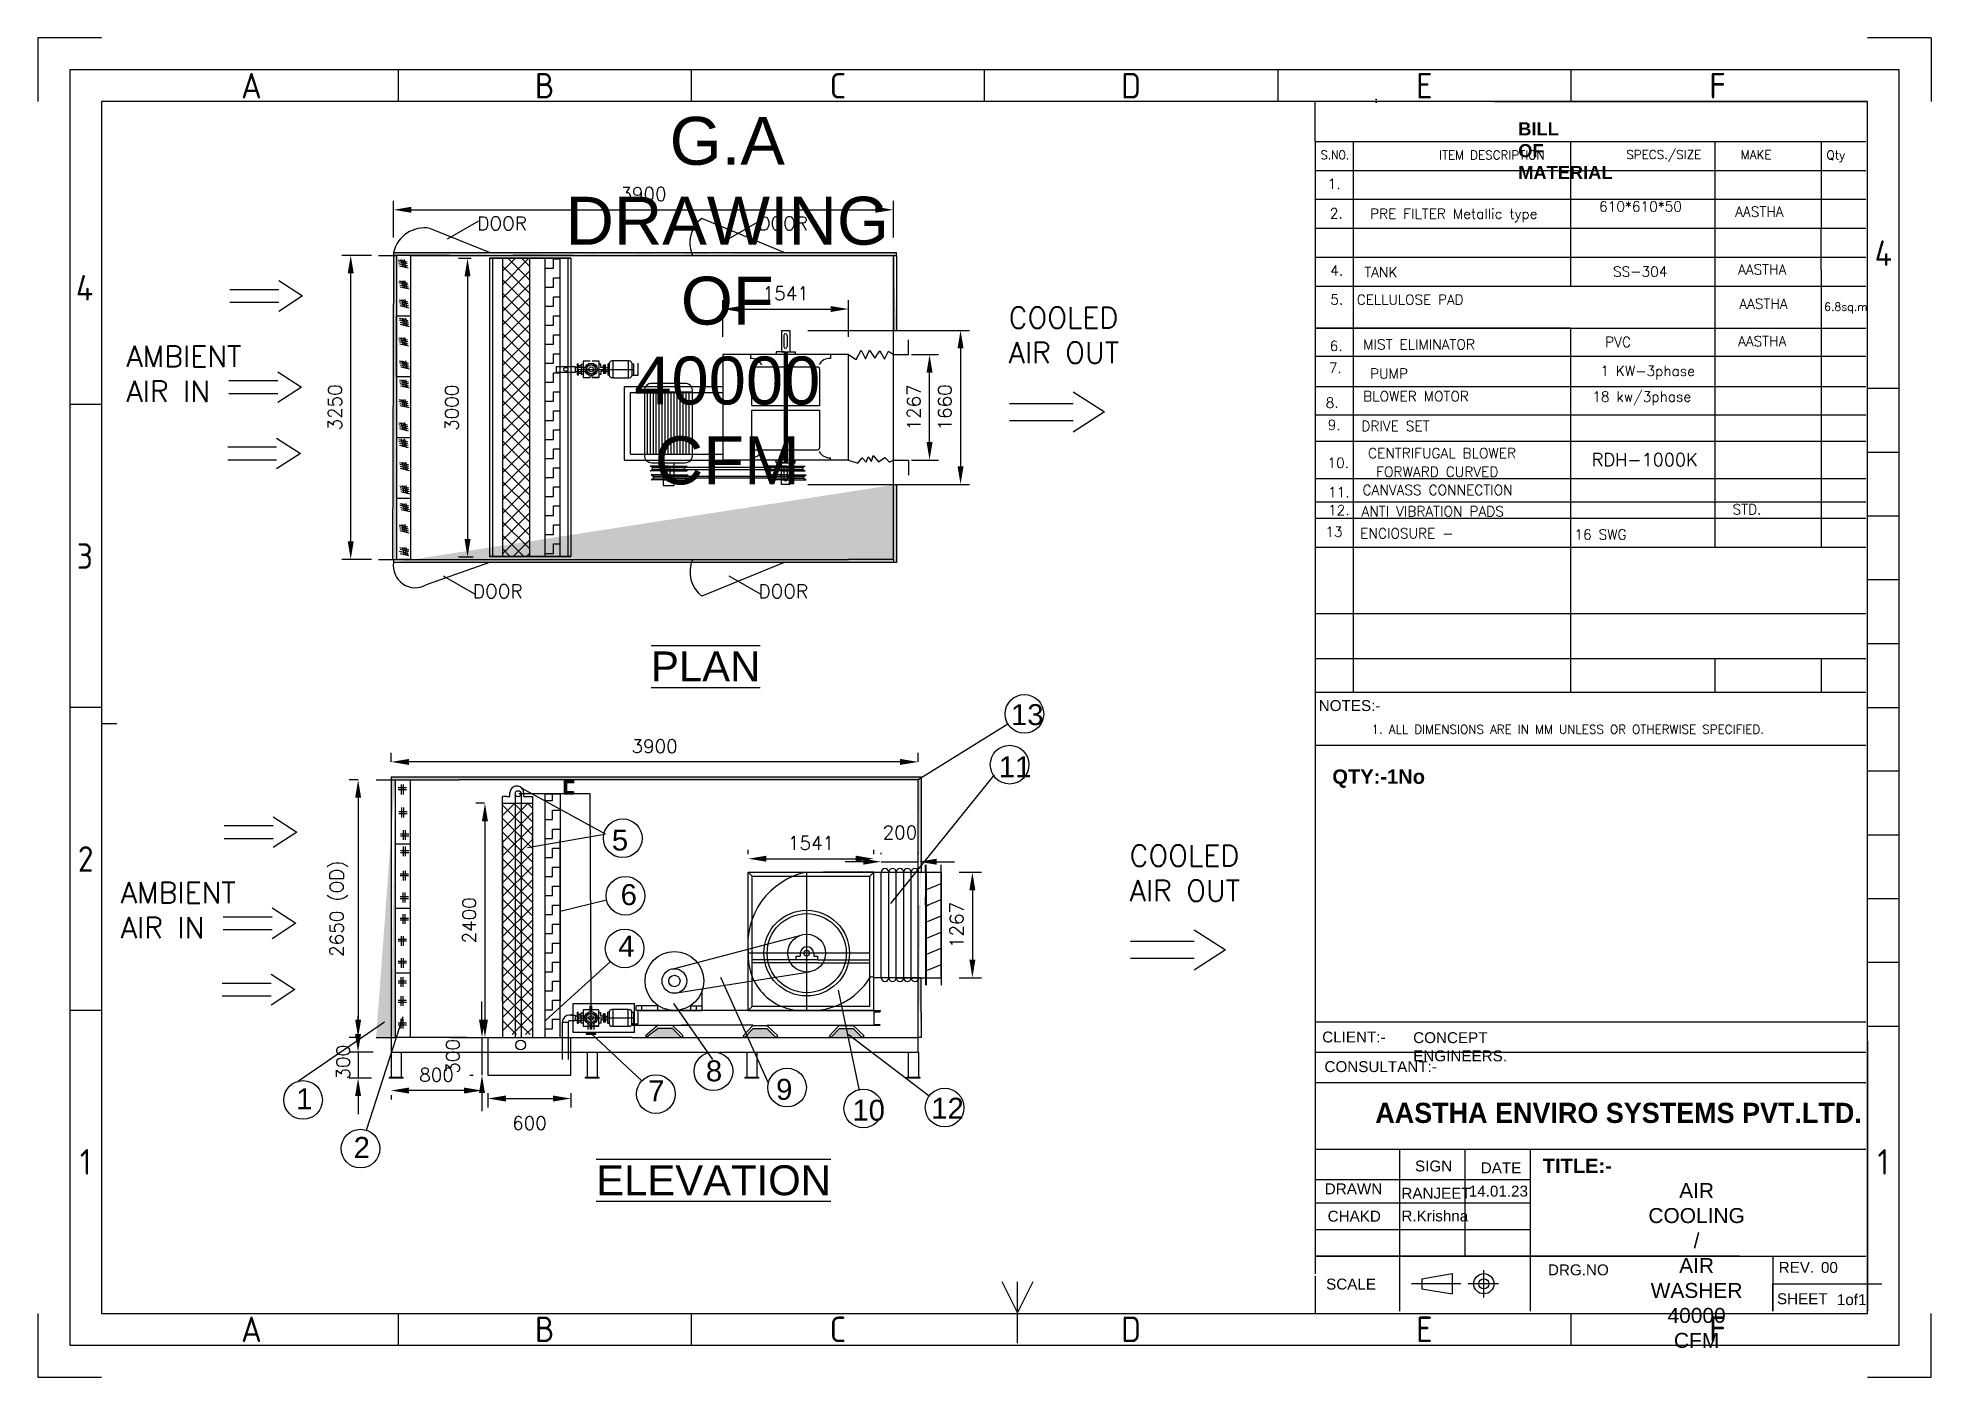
# Model space of a CAD drawing. Extents: x 10395 to 16718, y -400 to 4071.
import ezdxf
from ezdxf.enums import TextEntityAlignment as Align

# ---------------------------------------------------------------- set-up
doc = ezdxf.new("R2010")
doc.units = 0
doc.header["$LTSCALE"] = 5
doc.header["$PDMODE"] = 3
doc.layers.get('0').update_dxf_attribs({"linetype": 'CONTINUOUS'})
doc.layers.get('DEFPOINTS').update_dxf_attribs({"linetype": 'CONTINUOUS'})
doc.layers.add('TEXT', color=5, linetype='CONTINUOUS')
doc.styles.add('BAUHAUS', font='')
doc.styles.add('ISOCP', font='isocp.shx')
doc.styles.add('ROMANS', font='romans.shx', dxfattribs={"width": 0.85, "height": 75})
doc.styles.get("Standard").update_dxf_attribs({"font": 'romans.shx', "height": 45})
doc.styles.get('BAUHAUS').set_extended_font_data('Bauhaus Md BT', bold=True)
doc.dimstyles.get("Standard").update_dxf_attribs({"dimscale": 30, "dimtxt": 2, "dimasz": 1, "dimexe": 0.5, "dimexo": 0.5, "dimgap": 0.2, "dimtad": 1, "dimdec": 0, "dimdsep": 46, "dimtxsty": 'Standard', "dimcen": 2.5, "dimadec": 0, "dimazin": 0, "dimtfac": 1, "dimtdec": 0, "dimtmove": 2, "dimatfit": 3, "dimfxl": 1, "dimtolj": 1, "dimtzin": 0, "dimarcsym": 0})
pattern_1 = [(0, (-18330.8143, 0), (2.38125, 4.7625), [0, -4.7625])]
pattern_2 = [(0, (-18330.8143, 0), (1.5875, 3.175), [0, -3.175])]

msp = doc.modelspace()

# ---------------------------------------------------------------- texts
at = {"color": 0, "style": 'ISOCP'}
for s, p in [('A', (11108.2, 3911.2)), ('B', (12087.6, 3911.2)), ('C', (13067, 3911.2)), ('D', (14046.4, 3911.2)), ('E', (15025.8, 3911.2)), ('F', (16005.2, 3911.2)), ('4', (16558.8, 3352.3)), ('4', (10550.9, 3236.7)), ('3', (10552.1, 2341)), ('2', (10554.6, 1329.6)), ('1', (10554.6, 318.3)), ('1', (16558.8, 318.3)), ('A', (11108.2, -240.6)), ('B', (12087.6, -240.6)), ('C', (13067, -240.6)), ('D', (14046.4, -240.6)), ('E', (15025.8, -240.6)), ('F', (16005.2, -240.6))]:
    msp.add_text(s, height=85.2, dxfattribs=at).set_placement(p, align=Align.MIDDLE)
at = {"color": 0, "width": 0.9}
msp.add_text('S.NO.', height=29.21, dxfattribs=at).set_placement((14680.4, 3665.6))
at = {"color": 0}
for s, height, p in [(' ITEM DESCRIPTION', 29.213, (15054.8, 3665.2)), (' SPECS./SIZE', 29.213, (15680.3, 3666.6)), ('MAKE', 29.21, (16082.7, 3666.5)), ('Qty', 29.21, (16369, 3665.3)), ('1. ALL DIMENSIONS ARE IN MM UNLESS OR OTHERWISE SPECIFIED.', 29.213, (14849.4, 1747.8))]:
    msp.add_text(s, height=height, dxfattribs=at).set_placement(p)
at = {"color": 0, "ltscale": 150, "char_height": 2.366, "width": 1642.521, "attachment_point": 1, "style": 'ROMANS'}
for insert in [(14863, 3866.1), (14863, 3858)]:
    msp.add_mtext('\\pt3450;ED ', dxfattribs=dict(at, insert=insert))
at = {"color": 0}
for s, insert, char_height, width, attachment_point in [('{\\fArial|b0|i0|c0|p34;G.A DRAWING OF  40000 CFM  }', (12697.6, 3807.2), 160, 0.368, 2), ('{\\fArial|b1|i0|c0|p34;BILL OF MATERIAL}', (15339.3, 3789), 43.649, 0.368, 1), ('DOOR', (11862.5, 3451.5), 45, 232.878, 4), ('DOOR', (12801.1, 3451.5), 45, 232.878, 4), ('COOLED AIR OUT', (13637.4, 3171.7), 70, 518.635, 1), ('CELLULOSE PAD ', (14800.4, 3213.5), 33.264, 1297.357, 1), ('AMBIENT AIR IN', (10690.7, 3042.3), 70, 518.635, 1), ('RDH-1000K', (15584.8, 2662.7), 43.24, 397.773, 4), ('DOOR', (11848, 2223.1), 45, 232.878, 4), ('DOOR', (12801.8, 2223.1), 45, 232.878, 4), ('{\\fArial|b0|i0|c0|p34;\\L\\OPLAN}', (12625.4, 1972.3), 100, 1315.12, 5), ('{\\fArial|b0|i0|c0|p34;13}', (13645.1, 1846.4), 70, 31.72, 1), ('{\\fArial|b0|i0|c0|p34;NOTES:-}', (14673, 1859.9), 36.374, 0.368, 1), ('{\\fArial|b0|i0|c0|p34;11}', (13604.2, 1672), 70, 31.72, 1), ('{\\fArial|b1|i0|c0|p34;QTY:-1No}', (14718.5, 1628.6), 48.048, 0.368, 1), ('{\\fArial|b0|i0|c0|p34;5}', (12312.1, 1427.8), 70, 31.72, 1), ('COOLED AIR OUT', (14041.4, 1375.9), 70, 518.635, 1), ('AMBIENT AIR IN', (10671.8, 1252.3), 70, 518.635, 1), ('{\\fArial|b0|i0|c0|p34;6}', (12341.3, 1245.5), 70, 31.72, 1), ('{\\fArial|b0|i0|c0|p34;4}', (12333.4, 1073.8), 70, 31.72, 1), ('{\\fArial|b0|i0|c0|p34;CLIENT:-}', (14684.6, 753.3), 36.374, 0.368, 1), ('{\\fArial|b0|i0|c0|p34;CONCEPT ENGINEERS. }', (14988.5, 751.2), 36.374, 0.368, 1), ('{\\fArial|b0|i0|c0|p34;8}', (12626.1, 657.2), 70, 31.72, 1), ('{\\fArial|b0|i0|c0|p34;CONSULTANT:-}', (14692.2, 654.5), 36.374, 0.368, 1), ('{\\fArial|b0|i0|c0|p34;7}', (12433.8, 590.7), 70, 31.72, 1), ('{\\fArial|b0|i0|c0|p34;9}', (12860.7, 595.4), 70, 31.72, 1), ('{\\fArial|b0|i0|c0|p34;1}', (11257.8, 564.1), 70, 31.72, 1), ('{\\fArial|b0|i0|c0|p34;10}', (13115.4, 525.7), 70, 31.72, 1), ('{\\fArial|b0|i0|c0|p34;12}', (13378.8, 532.4), 70, 31.72, 1), ('{\\fArial|b0|i0|c0|p34;2}', (11449.7, 401.6), 70, 31.72, 1), ('{\\fArial|b0|i0|c0|p34;\\L\\OELEVATION}', (12651.7, 256.2), 100, 1415.12, 5), ('{\\fArial|b0|i0|c0|p34;SIGN}', (14994.7, 322.7), 36.374, 0.368, 1), ('{\\fArial|b0|i0|c0|p34;DATE}', (15214.2, 316.4), 36.374, 0.368, 1), ('{\\fArial|b1|i0|c0|p34;TITLE:-}', (15421.2, 329.5), 48.048, 0.368, 1), ('{\\fArial|b0|i0|c0|p34;DRAWN}', (14693.3, 246.5), 36.374, 0.368, 1), ('{\\fArial|b0|i0|c0|p34;RANJEET }', (14949.2, 231.7), 36.374, 0.368, 1), ('{\\fArial|b0|i0|c0|p34;14.01.23}', (15174.1, 238.8), 36.374, 0.368, 1), ('{\\fArial|b0|i0|c0|p34;AIR COOLING / AIR WASHER\\P  40000 CFM}', (15935.1, 247.5), 50, 0.368, 2), ('{\\fArial|b0|i0|c0|p34;CHAKD}', (14702.8, 155.2), 36.374, 0.368, 1), ('{\\fArial|b0|i0|c0|p34;R.Krishna}', (14949.2, 155.9), 36.374, 0.368, 1), ('{\\fArial|b0|i0|c0|p34;DRG.NO}', (15438.6, -24), 36.374, 0.368, 1), ('{\\fArial|b0|i0|c0|p34;REV.}', (16209.3, -15.6), 36.374, 0.368, 1), ('{\\fArial|b0|i0|c0|p34;  00}', (16350.5, -16.1), 36.374, 0.368, 1), ('{\\fArial|b0|i0|c0|p34;SCALE}', (14697.7, -71.5), 36.374, 0.368, 1), ('{\\fArial|b0|i0|c0|p34;SHEET\\Fromans|c0; }', (16203.5, -120.4), 36.374, 0.368, 1), ('{\\fArial|b0|i0|c0|p34;1of1 }', (16403.7, -123.4), 36.374, 0.368, 1)]:
    msp.add_mtext(s, dxfattribs=dict(at, insert=insert, char_height=char_height, width=width, attachment_point=attachment_point))
at = {"color": 0, "insert": (15674.4, 481.5), "char_height": 67.292, "width": 1533.362, "attachment_point": 5, "style": 'BAUHAUS'}
msp.add_mtext('AASTHA ENVIRO SYSTEMS PVT.LTD.', dxfattribs=at)
at = {"layer": 'TEXT', "color": 0}
for s, height, p in [('1.', 33.63, (14703, 3566.7)), ('2.', 33.63, (14710.1, 3468.3)), ('PRE FILTER Metallic type', 33.634, (14844.2, 3467)), ('610*610*50', 33.63, (15609.4, 3491.2)), ('AASTHA', 33.63, (16064.1, 3474)), ('4.', 33.63, (14711.6, 3277.6)), ('TANK', 33.63, (14825.1, 3271.5)), ('SS-304', 33.63, (15655.9, 3273.8)), ('AASTHA', 33.63, (16073.5, 3280.7)), ('5.', 33.63, (14711.6, 3180.6)), ('AASTHA', 33.63, (16077.7, 3166.4)), ('6.8sq.m', 26.91, (16360.9, 3160)), ('6.', 33.63, (14709.5, 3025.7)), ('MIST ELIMINATOR', 33.634, (14821.6, 3030.8)), ('PVC', 33.63, (15629.6, 3038.8)), ('AASTHA', 33.63, (16073.5, 3041.6)), ('7.', 33.63, (14706.6, 2952.7)), ('1 KW-3phase', 33.634, (15613.6, 2942.1)), ('PUMP', 33.63, (14844.4, 2933.3)), ('8.', 33.63, (14696.3, 2836.1)), ('BLOWER MOTOR', 33.634, (14821.6, 2857.5)), ('   18 kw/3phase', 33.634, (15511.5, 2856.3)), ('9.', 33.63, (14703.1, 2761.9)), ('DRIVE SET', 33.63, (14815.2, 2758.2)), ('10.', 33.63, (14702.2, 2635.3)), ('CENTRIFUGAL BLOWER ', 33.634, (14837.7, 2667.6)), ('FORWARD CURVED', 33.634, (14865.1, 2605.4)), ('11.', 33.63, (14704.1, 2537.4)), ('CANVASS CONNECTION', 33.634, (14819.2, 2544.7)), ('12.', 33.63, (14704.1, 2477.6)), ('ANTI VIBRATION PADS', 33.634, (14816, 2473.3)), ('STD.', 33.63, (16055.3, 2480)), ('13', 33.63, (14695, 2405.3)), ('ENCIOSURE -', 33.634, (14811.7, 2400)), ('16 SWG ', 33.63, (15527, 2396.2))]:
    msp.add_text(s, height=height, dxfattribs=at).set_placement(p)

# ---------------------------------------------------------------- blocks, each defined once
blk = doc.blocks.new('*D22')
at = {"color": 0, "lineweight": -2, "transparency": 16777216}
for p, q in [((11509.3, 3344.8), (11409.9, 3344.8)), ((11439.9, 2389.8), (11439.9, 3284.8)), ((11509.3, 2329.8), (11409.9, 2329.8))]:
    blk.add_line(p, q, dxfattribs=at)
at = {"color": 0, "transparency": 16777216}
for points in [[(11429.9, 3284.8), (11449.9, 3284.8), (11439.9, 3344.8)], [(11429.9, 2389.8), (11449.9, 2389.8), (11439.9, 2329.8)]]:
    blk.add_solid(points, dxfattribs=at)
at = {"layer": 'DEFPOINTS', "color": 0, "transparency": 16777216}
for p in [(11439.9, 3344.8), (11569.3, 3344.8), (11569.3, 2329.8)]:
    blk.add_point(p, dxfattribs=at)
at = {"color": 0, "transparency": 16777216, "insert": (11387.4, 2837.3), "char_height": 45, "attachment_point": 5, "rotation": 90}
blk.add_mtext('\\A1;3250', dxfattribs=at)
blk = doc.blocks.new('*D23')
at = {"color": 0, "lineweight": -2, "transparency": 16777216}
for p, q in [((13312.6, 3013.3), (13403.2, 3013.3)), ((13373.2, 2721.3), (13373.2, 2953.3)), ((13312.6, 2661.3), (13403.2, 2661.3))]:
    blk.add_line(p, q, dxfattribs=at)
at = {"color": 0, "transparency": 16777216}
for points in [[(13363.2, 2953.3), (13383.2, 2953.3), (13373.2, 3013.3)], [(13363.2, 2721.3), (13383.2, 2721.3), (13373.2, 2661.3)]]:
    blk.add_solid(points, dxfattribs=at)
at = {"layer": 'DEFPOINTS', "color": 0, "transparency": 16777216}
for p in [(13252.6, 3013.3), (13373.2, 3013.3), (13252.6, 2661.3)]:
    blk.add_point(p, dxfattribs=at)
at = {"color": 0, "transparency": 16777216, "insert": (13320.7, 2837.3), "char_height": 45, "attachment_point": 5, "rotation": 90}
blk.add_mtext('\\A1;1267', dxfattribs=at)
blk = doc.blocks.new('*D24')
at = {"color": 0, "lineweight": -2, "transparency": 16777216}
for p, q in [((12682.6, 3073.3), (12682.6, 3195.7)), ((12742.6, 3165.7), (13042.6, 3165.7)), ((13102.6, 3073.3), (13102.6, 3195.7))]:
    blk.add_line(p, q, dxfattribs=at)
at = {"color": 0, "transparency": 16777216}
for points in [[(12742.6, 3175.7), (12742.6, 3155.7), (12682.6, 3165.7)], [(13042.6, 3175.7), (13042.6, 3155.7), (13102.6, 3165.7)]]:
    blk.add_solid(points, dxfattribs=at)
at = {"layer": 'DEFPOINTS', "color": 0, "transparency": 16777216}
for p in [(13102.6, 3165.7), (12682.6, 3013.3), (13102.6, 3013.3)]:
    blk.add_point(p, dxfattribs=at)
at = {"color": 0, "transparency": 16777216, "insert": (12892.6, 3218.2), "char_height": 45, "attachment_point": 5}
blk.add_mtext('\\A1;1541', dxfattribs=at)
blk = doc.blocks.new('*D25')
at = {"color": 0, "lineweight": -2, "ltscale": 100, "transparency": 16777216}
for p, q in [((12966.4, 3094.3), (13506.7, 3094.3)), ((13476.7, 3034.3), (13476.7, 2640.3)), ((12966.5, 2580.3), (13506.7, 2580.3))]:
    blk.add_line(p, q, dxfattribs=at)
at = {"color": 0, "ltscale": 100, "transparency": 16777216}
for points in [[(13466.7, 3034.3), (13486.7, 3034.3), (13476.7, 3094.3)], [(13466.7, 2640.3), (13486.7, 2640.3), (13476.7, 2580.3)]]:
    blk.add_solid(points, dxfattribs=at)
at = {"layer": 'DEFPOINTS', "color": 0, "ltscale": 100, "transparency": 16777216}
for p in [(12906.4, 3094.3), (12906.5, 2580.3), (13476.7, 2580.3)]:
    blk.add_point(p, dxfattribs=at)
at = {"color": 0, "ltscale": 100, "transparency": 16777216, "insert": (13424.2, 2837.3), "char_height": 45, "attachment_point": 5, "rotation": 90}
blk.add_mtext('\\A1;1660', dxfattribs=at)
blk = doc.blocks.new('*D26')
at = {"color": 0, "lineweight": -2, "transparency": 16777216}
for p, q in [((11582.7, 3404.8), (11582.7, 3527)), ((11642.7, 3497), (13192.6, 3497)), ((13252.6, 3404.8), (13252.6, 3527))]:
    blk.add_line(p, q, dxfattribs=at)
at = {"color": 0, "transparency": 16777216}
for points in [[(11642.7, 3507), (11642.7, 3487), (11582.7, 3497)], [(13192.6, 3507), (13192.6, 3487), (13252.6, 3497)]]:
    blk.add_solid(points, dxfattribs=at)
at = {"layer": 'DEFPOINTS', "color": 0, "transparency": 16777216}
for p in [(13252.6, 3497), (11582.7, 3344.8), (13252.6, 3344.8)]:
    blk.add_point(p, dxfattribs=at)
at = {"color": 0, "transparency": 16777216, "insert": (12417.7, 3549.5), "char_height": 45, "attachment_point": 5}
blk.add_mtext('\\A1;3900', dxfattribs=at)
blk = doc.blocks.new('*D27')
at = {"color": 0, "lineweight": -2, "transparency": 16777216}
for p, q in [((11886.7, 1515.7), (11858.2, 1515.7)), ((11888.2, 1455.7), (11888.2, 793.6)), ((11847.1, 733.6), (11858.2, 733.6))]:
    blk.add_line(p, q, dxfattribs=at)
at = {"color": 0, "transparency": 16777216}
for points in [[(11878.2, 1455.7), (11898.2, 1455.7), (11888.2, 1515.7)], [(11878.2, 793.6), (11898.2, 793.6), (11888.2, 733.6)]]:
    blk.add_solid(points, dxfattribs=at)
at = {"layer": 'DEFPOINTS', "color": 0, "transparency": 16777216}
for p in [(11946.7, 1515.7), (11888.2, 733.6), (11907.1, 733.6)]:
    blk.add_point(p, dxfattribs=at)
at = {"color": 0, "transparency": 16777216, "insert": (11835.7, 1124.6), "char_height": 45, "attachment_point": 5, "rotation": 90}
blk.add_mtext('\\A1;2400', dxfattribs=at)
blk = doc.blocks.new('*D28')
at = {"color": 0, "lineweight": -2, "transparency": 16777216}
for p, q in [((13471.8, 1285.2), (13546.2, 1285.2)), ((13516.2, 1225.2), (13516.2, 993.2)), ((13471.8, 933.2), (13546.2, 933.2))]:
    blk.add_line(p, q, dxfattribs=at)
at = {"color": 0, "transparency": 16777216}
for points in [[(13506.2, 1225.2), (13526.2, 1225.2), (13516.2, 1285.2)], [(13506.2, 993.2), (13526.2, 993.2), (13516.2, 933.2)]]:
    blk.add_solid(points, dxfattribs=at)
at = {"layer": 'DEFPOINTS', "color": 0, "transparency": 16777216}
for p in [(13411.8, 1285.2), (13411.8, 933.2), (13516.2, 933.2)]:
    blk.add_point(p, dxfattribs=at)
at = {"color": 0, "transparency": 16777216, "insert": (13463.7, 1109.2), "char_height": 45, "attachment_point": 5, "rotation": 90}
blk.add_mtext('\\A1;1267', dxfattribs=at)
blk = doc.blocks.new('*D29')
at = {"color": 0, "lineweight": -2, "transparency": 16777216}
for p, q in [((11464.6, 1593.9), (11434.6, 1593.9)), ((11464.6, 1533.9), (11464.6, 793.6)), ((11464.6, 733.6), (11434.6, 733.6))]:
    blk.add_line(p, q, dxfattribs=at)
at = {"color": 0, "transparency": 16777216}
for points in [[(11454.6, 1533.9), (11474.6, 1533.9), (11464.6, 1593.9)], [(11454.6, 793.6), (11474.6, 793.6), (11464.6, 733.6)]]:
    blk.add_solid(points, dxfattribs=at)
at = {"layer": 'DEFPOINTS', "color": 0, "transparency": 16777216}
for p in [(11524.6, 1593.9), (11464.6, 733.6), (11524.6, 733.6)]:
    blk.add_point(p, dxfattribs=at)
at = {"color": 0, "transparency": 16777216, "insert": (11400.3, 1163.7), "char_height": 45, "attachment_point": 5, "rotation": 90}
blk.add_mtext('\\A1;2650 (OD)', dxfattribs=at)
blk = doc.blocks.new('*D30')
at = {"color": 0, "lineweight": -2, "transparency": 16777216}
for p, q in [((11574.6, 1653.9), (11574.6, 1683.6)), ((13274.9, 1653.6), (11634.6, 1653.6)), ((13334.9, 1653.6), (13334.9, 1683.6))]:
    blk.add_line(p, q, dxfattribs=at)
at = {"color": 0, "transparency": 16777216}
for points in [[(11634.6, 1663.6), (11634.6, 1643.6), (11574.6, 1653.6)], [(13274.9, 1663.6), (13274.9, 1643.6), (13334.9, 1653.6)]]:
    blk.add_solid(points, dxfattribs=at)
at = {"layer": 'DEFPOINTS', "color": 0, "transparency": 16777216}
for p in [(11574.6, 1653.6), (11574.6, 1593.9), (13334.9, 1593.6)]:
    blk.add_point(p, dxfattribs=at)
at = {"color": 0, "transparency": 16777216, "insert": (12454.8, 1706.1), "char_height": 45, "attachment_point": 5}
blk.add_mtext('\\A1;3900', dxfattribs=at)
blk = doc.blocks.new('*D31')
at = {"color": 0, "lineweight": -2, "transparency": 16777216}
for p, q in [((11898.2, 547.8), (11898.2, 499.8)), ((11958.2, 529.8), (12115.4, 529.8)), ((12175.4, 547.8), (12175.4, 499.8))]:
    blk.add_line(p, q, dxfattribs=at)
at = {"color": 0, "transparency": 16777216}
for points in [[(11958.2, 539.8), (11958.2, 519.8), (11898.2, 529.8)], [(12115.4, 539.8), (12115.4, 519.8), (12175.4, 529.8)]]:
    blk.add_solid(points, dxfattribs=at)
at = {"layer": 'DEFPOINTS', "color": 0, "transparency": 16777216}
for p in [(11898.2, 607.8), (12175.4, 607.8), (12175.4, 529.8)]:
    blk.add_point(p, dxfattribs=at)
at = {"color": 0, "transparency": 16777216, "insert": (12036.8, 447.6), "char_height": 45, "attachment_point": 5}
blk.add_mtext('\\A1;600', dxfattribs=at)
blk = doc.blocks.new('*D32')
at = {"color": 0, "lineweight": -2, "transparency": 16777216}
for p, q in [((11464.4, 745), (11464.4, 805)), ((11514.6, 685), (11434.4, 685)), ((11464.4, 685), (11464.4, 598)), ((11509.6, 598), (11434.4, 598)), ((11464.4, 538), (11464.4, 478))]:
    blk.add_line(p, q, dxfattribs=at)
at = {"color": 0, "transparency": 16777216}
for points in [[(11454.4, 745), (11474.4, 745), (11464.4, 685)], [(11454.4, 538), (11474.4, 538), (11464.4, 598)]]:
    blk.add_solid(points, dxfattribs=at)
at = {"layer": 'DEFPOINTS', "color": 0, "transparency": 16777216}
for p in [(11574.6, 685), (11464.4, 598), (11569.6, 598)]:
    blk.add_point(p, dxfattribs=at)
at = {"color": 0, "transparency": 16777216, "insert": (11414.6, 651), "char_height": 45, "attachment_point": 5, "rotation": 90}
blk.add_mtext('\\A1;300', dxfattribs=at)
blk = doc.blocks.new('*D33')
at = {"color": 0, "lineweight": -2, "transparency": 16777216}
for p, q in [((11842.6, 3334.6), (11800, 3334.6)), ((11830, 3274.6), (11830, 2397.5)), ((11848.6, 2337.5), (11800, 2337.5))]:
    blk.add_line(p, q, dxfattribs=at)
at = {"color": 0, "transparency": 16777216}
for points in [[(11820, 3274.6), (11840, 3274.6), (11830, 3334.6)], [(11820, 2397.5), (11840, 2397.5), (11830, 2337.5)]]:
    blk.add_solid(points, dxfattribs=at)
at = {"layer": 'DEFPOINTS', "color": 0, "transparency": 16777216}
for p in [(11902.6, 3334.6), (11830, 2337.5), (11908.6, 2337.5)]:
    blk.add_point(p, dxfattribs=at)
at = {"color": 0, "transparency": 16777216, "insert": (11777.5, 2836), "char_height": 45, "attachment_point": 5, "rotation": 90}
blk.add_mtext('\\A1;3000', dxfattribs=at)
blk = doc.blocks.new('*D34')
at = {"color": 0, "lineweight": -2, "transparency": 16777216}
for p, q in [((13211.8, 1345.2), (13211.8, 1350.5)), ((13336.8, 1345.2), (13336.8, 1350.5)), ((13151.8, 1320.5), (13091.8, 1320.5)), ((13211.8, 1320.5), (13336.8, 1320.5)), ((13396.8, 1320.5), (13456.8, 1320.5))]:
    blk.add_line(p, q, dxfattribs=at)
at = {"color": 0, "transparency": 16777216}
for points in [[(13151.8, 1330.5), (13151.8, 1310.5), (13211.8, 1320.5)], [(13396.8, 1330.5), (13396.8, 1310.5), (13336.8, 1320.5)]]:
    blk.add_solid(points, dxfattribs=at)
at = {"layer": 'DEFPOINTS', "color": 0, "transparency": 16777216}
for p in [(13211.8, 1285.2), (13336.8, 1320.5), (13336.8, 1285.2)]:
    blk.add_point(p, dxfattribs=at)
at = {"color": 0, "transparency": 16777216, "insert": (13274.3, 1418), "char_height": 45, "attachment_point": 5}
blk.add_mtext('\\A1;200', dxfattribs=at)
blk = doc.blocks.new('*D35')
at = {"color": 0, "lineweight": -2, "transparency": 16777216}
for p, q in [((12767.8, 1345.2), (12767.8, 1360.5)), ((12827.8, 1330.5), (13126.8, 1330.5)), ((13186.8, 1345.2), (13186.8, 1360.5))]:
    blk.add_line(p, q, dxfattribs=at)
at = {"color": 0, "transparency": 16777216}
for points in [[(12827.8, 1340.5), (12827.8, 1320.5), (12767.8, 1330.5)], [(13126.8, 1340.5), (13126.8, 1320.5), (13186.8, 1330.5)]]:
    blk.add_solid(points, dxfattribs=at)
at = {"layer": 'DEFPOINTS', "color": 0, "transparency": 16777216}
for p in [(13186.8, 1330.5), (12767.8, 1285.2), (13186.8, 1285.2)]:
    blk.add_point(p, dxfattribs=at)
at = {"color": 0, "transparency": 16777216, "insert": (12977.3, 1383), "char_height": 45, "attachment_point": 5}
blk.add_mtext('\\A1;1541', dxfattribs=at)
blk = doc.blocks.new('*D36')
at = {"color": 0, "lineweight": -2, "transparency": 16777216}
for p, q in [((11878.3, 793.6), (11878.3, 853.6)), ((11838.2, 733.6), (11848.3, 733.6)), ((11878.3, 733.6), (11878.3, 607.8)), ((11838.2, 607.8), (11848.3, 607.8)), ((11878.3, 547.8), (11878.3, 487.8))]:
    blk.add_line(p, q, dxfattribs=at)
at = {"color": 0, "transparency": 16777216}
for points in [[(11868.3, 793.6), (11888.3, 793.6), (11878.3, 733.6)], [(11868.3, 547.8), (11888.3, 547.8), (11878.3, 607.8)]]:
    blk.add_solid(points, dxfattribs=at)
at = {"layer": 'DEFPOINTS', "color": 0, "transparency": 16777216}
for p in [(11898.2, 733.6), (11878.3, 607.8), (11898.2, 607.8)]:
    blk.add_point(p, dxfattribs=at)
at = {"color": 0, "transparency": 16777216, "insert": (11780.8, 670.7), "char_height": 45, "attachment_point": 5, "rotation": 90}
blk.add_mtext('\\A1;300', dxfattribs=at)
blk = doc.blocks.new('*D37')
at = {"color": 0, "lineweight": -2, "transparency": 16777216}
for p, q in [((11574.6, 540.9), (11574.6, 526.4)), ((11818.3, 556.4), (11634.6, 556.4)), ((11878.3, 547.8), (11878.3, 526.4))]:
    blk.add_line(p, q, dxfattribs=at)
at = {"color": 0, "transparency": 16777216}
for points in [[(11634.6, 566.4), (11634.6, 546.4), (11574.6, 556.4)], [(11818.3, 566.4), (11818.3, 546.4), (11878.3, 556.4)]]:
    blk.add_solid(points, dxfattribs=at)
at = {"layer": 'DEFPOINTS', "color": 0, "transparency": 16777216}
for p in [(11574.6, 600.9), (11878.3, 607.8), (11574.6, 556.4)]:
    blk.add_point(p, dxfattribs=at)
at = {"color": 0, "transparency": 16777216, "insert": (11726.5, 608.9), "char_height": 45, "attachment_point": 5}
blk.add_mtext('\\A1;800', dxfattribs=at)

# ---------------------------------------------------------------- dimensions: what is measured, and where the dimension line sits
at = {"color": 0}
for base, p1, p2, text, picture, middle in [((13252.6, 3497), (11582.7, 3344.8), (13252.6, 3344.8), '3900', '*D26', (12417.7, 3549.5)), ((13102.6, 3165.7), (12682.6, 3013.3), (13102.6, 3013.3), '1541', '*D24', (12892.6, 3218.2)), ((11574.6, 1653.6), (13334.9, 1593.6), (11574.6, 1593.9), '3900', '*D30', (12454.8, 1706.1)), ((13186.8, 1330.5), (12767.8, 1285.2), (13186.8, 1285.2), '1541', '*D35', (12977.3, 1383)), ((11574.6, 556.4), (11878.3, 607.8), (11574.6, 600.9), '800', '*D37', (11726.5, 608.9))]:
    dim = msp.add_linear_dim(base=base, p1=p1, p2=p2, text=text, dimstyle='Standard', override={"dimtxt": 150, "dimasz": 2, "dimexe": 1, "dimexo": 2, "dimgap": 1, "dimcen": 2}, dxfattribs=at)
    dim.commit()
    dim.dimension.update_dxf_attribs({"geometry": picture, "text_midpoint": middle})
for base, p1, p2, text, picture, middle in [((11439.9, 3344.8), (11569.3, 2329.8), (11569.3, 3344.8), '3250', '*D22', (11387.4, 2837.3)), ((11830, 2337.5), (11902.6, 3334.6), (11908.6, 2337.5), '3000', '*D33', (11777.5, 2836)), ((13373.2, 3013.3), (13252.6, 2661.3), (13252.6, 3013.3), '1267', '*D23', (13320.7, 2837.3)), ((11464.6, 733.6), (11524.6, 1593.9), (11524.6, 733.6), '2650 (OD)', '*D29', (11400.3, 1163.7)), ((11888.2, 733.6), (11946.7, 1515.7), (11907.1, 733.6), '2400', '*D27', (11835.7, 1124.6)), ((13516.2, 933.2), (13411.8, 1285.2), (13411.8, 933.2), '1267', '*D28', (13463.7, 1109.2)), ((11878.3, 607.8), (11898.2, 733.6), (11898.2, 607.8), '300', '*D36', (11780.8, 670.7))]:
    dim = msp.add_linear_dim(base=base, p1=p1, p2=p2, angle=90, text=text, dimstyle='Standard', override={"dimtxt": 150, "dimasz": 2, "dimexe": 1, "dimexo": 2, "dimgap": 1, "dimcen": 2}, dxfattribs=at)
    dim.commit()
    dim.dimension.update_dxf_attribs({"geometry": picture, "text_midpoint": middle})
at = {"color": 0, "ltscale": 100}
dim = msp.add_linear_dim(base=(13476.7, 2580.3), p1=(12906.4, 3094.3), p2=(12906.5, 2580.3), angle=90, text='1660', dimstyle='Standard', override={"dimtxt": 150, "dimasz": 2, "dimexe": 1, "dimexo": 2, "dimgap": 1, "dimcen": 2}, dxfattribs=at)
dim.commit()
dim.dimension.update_dxf_attribs({"geometry": '*D25', "text_midpoint": (13424.2, 2837.3)})
at = {"color": 0}
for base, p1, p2, text, picture, middle in [((13336.8, 1320.5), (13211.8, 1285.2), (13336.8, 1285.2), '200', '*D34', (13274.3, 1418)), ((12175.4, 529.8), (11898.2, 607.8), (12175.4, 607.8), '600', '*D31', (12036.8, 447.6))]:
    dim = msp.add_linear_dim(base=base, p1=p1, p2=p2, text=text, dimstyle='Standard', override={"dimtxt": 150, "dimasz": 2, "dimexe": 1, "dimexo": 2, "dimgap": 1, "dimcen": 2}, dxfattribs=at)
    dim.commit()
    dim.dimension.update_dxf_attribs({"geometry": picture, "text_midpoint": middle, "dimtype": 160})
dim = msp.add_linear_dim(base=(11464.4, 598), p1=(11574.6, 685), p2=(11569.6, 598), angle=90, text='300', dimstyle='Standard', override={"dimtxt": 150, "dimasz": 2, "dimexe": 1, "dimexo": 2, "dimgap": 1, "dimcen": 2}, dxfattribs=at)
dim.commit()
dim.dimension.update_dxf_attribs({"geometry": '*D32', "text_midpoint": (11414.6, 651), "dimtype": 160})

# ---------------------------------------------------------------- hatches: boundary and pattern name
h = msp.add_hatch()
h.set_pattern_fill('DOTS', color=0, scale=3, style=0)
h.set_pattern_definition(pattern_1)
edge = h.paths.add_edge_path()
edge.add_line((11583.1, 3354.8), (13262.6, 3354.8))
edge.add_line((11799.4, 3344.8), (11849.4, 3344.8))
edge.add_line((11636.1, 3344.8), (12232.1, 3344.8))
edge.add_line((11583.1, 3344.8), (11583.1, 3354.8))
edge.add_line((11600.2, 3344.8), (11590.2, 3344.8))
edge.add_line((11650.2, 3344.8), (11600.2, 3344.8))
edge.add_line((11593.1, 3344.8), (11583.1, 3344.8))
edge.add_line((12232.1, 3344.8), (13252.6, 3344.8))
edge.add_line((13252.6, 3344.8), (13262.6, 3344.8))
edge.add_line((13262.6, 3344.8), (13262.6, 3354.8))
h = msp.add_hatch()
h.set_pattern_fill('DOTS', color=0, scale=3, style=0)
h.set_pattern_definition(pattern_1)
edge = h.paths.add_edge_path()
edge.add_line((13262.6, 2579.8), (13262.6, 2319.8))
edge.add_line((13252.6, 2329.8), (13252.6, 2579.8))
edge.add_line((13252.6, 2329.8), (13252.6, 3344.8))
edge.add_line((13252.6, 2329.8), (13252.6, 2319.8))
edge.add_line((13262.6, 2319.8), (11583.1, 2319.8))
h = msp.add_hatch()
h.set_pattern_fill('DOTS', color=0, scale=3, style=0)
h.set_pattern_definition(pattern_1)
h.paths.add_polyline_path([(11583.1, 3344.8), (11583.1, 2329.8), (11593.1, 2329.8), (11593.1, 2532.8), (11593.1, 2735.8), (11593.1, 2938.8), (11593.1, 3141.8), (11593.1, 3344.8)])
h = msp.add_hatch()
h.set_pattern_fill('ANSI37', color=0, scale=10, style=0)
h.set_pattern_definition([(45, (-18330.814, 0), (-22.45064, 22.45064), []), (135, (-18330.814, 0), (-22.45064, -22.45064), [])])
h.paths.add_polyline_path([(12036.6, 3335.3), (12036.6, 2339.8), (11946.6, 2339.8), (11946.6, 3335.3)])
h = msp.add_hatch()
h.set_pattern_fill('ZIGZAG', color=0, scale=10, style=0)
h.set_pattern_definition([(0, (-18330.814, 0), (31.75, 31.75), [31.75, -31.75]), (90, (-18299.064, 0), (-31.75, 31.75), [31.75, -31.75])])
h.paths.add_polyline_path([(12089, 3335.3), (12139, 3335.3), (12139, 2339.8), (12089, 2339.8)])
h = msp.add_hatch()
h.set_pattern_fill('DOTS', color=0, scale=3, style=0)
h.set_pattern_definition(pattern_1)
edge = h.paths.add_edge_path()
edge.add_line((13262.6, 3344.8), (13262.6, 3094.3))
edge.add_line((13252.6, 3344.8), (13252.6, 3094.8))
edge.add_line((13252.6, 2329.8), (13252.6, 3344.8))
edge.add_line((13252.6, 3094.3), (13262.6, 3094.3))
h = msp.add_hatch()
h.set_pattern_fill('DOTS', color=0, scale=3, style=0)
h.set_pattern_definition(pattern_1)
edge = h.paths.add_edge_path()
edge.add_line((13262.6, 2319.8), (11583.1, 2319.8))
edge.add_line((11636.1, 2329.8), (12232.1, 2329.8))
edge.add_line((11583.1, 2329.8), (11583.1, 2319.8))
edge.add_line((11583.1, 2329.8), (11593.1, 2329.8))
edge.add_line((11582.7, 2329.8), (11657.1, 2329.8))
edge.add_line((12232.1, 2329.8), (13102.6, 2329.8))
edge.add_line((13252.6, 2329.8), (13102.6, 2329.8))
edge.add_line((13252.6, 2329.8), (13252.6, 2319.8))
h = msp.add_hatch()
h.set_pattern_fill('DOTS', color=0, scale=2, style=0)
h.set_pattern_definition(pattern_2)
edge = h.paths.add_edge_path()
edge.add_line((11574.6, 1593.9), (11574.6, 733.9))
edge.add_line((11588.3, 1593.9), (11588.3, 733.9))
edge.add_line((11574.6, 1593.9), (11588.3, 1593.9))
edge.add_line((11524.6, 733.6), (11588.3, 733.9))
h = msp.add_hatch()
h.set_pattern_fill('DOTS', color=0, scale=2, style=0)
h.set_pattern_definition(pattern_2)
edge = h.paths.add_edge_path()
edge.add_line((13344.9, 1603.9), (13344.9, 1285.2))
edge.add_line((13334.9, 685), (13334.9, 1593.6))
edge.add_line((13334.9, 1176.2), (13344.9, 1176.2))
edge.add_line((13334.9, 1593.6), (12314.5, 1593.6))
edge.add_line((11574.6, 1603.9), (13344.9, 1603.9))
edge.add_line((12114.9, 1593.6), (11801.8, 1593.6))
edge.add_line((12185.3, 1593.6), (12114.9, 1593.6))
edge.add_line((12314.5, 1593.6), (12185.3, 1593.6))
edge.add_line((11588.3, 1593.9), (11801.8, 1593.6))
edge.add_line((11574.6, 1593.9), (11588.3, 1593.9))
edge.add_line((11574.6, 1603.9), (11574.6, 1593.9))
h = msp.add_hatch()
h.set_pattern_fill('ANSI37', color=0, style=0)
h.set_pattern_definition([(45, (-12674.202, -88.257), (-2.24506403, 2.24506403), []), (135, (-12674.202, -88.257), (-2.24506403, -2.24506403), [])])
h.paths.add_polyline_path([(12152.9, 1546.6), (12184.4, 1546.6), (12184.4, 1554.3), (12161.5, 1554.3), (12161.5, 1584.1), (12184.4, 1584.1), (12184.4, 1592.8), (12152.9, 1592.8)])
h = msp.add_hatch()
h.set_pattern_fill('DOTS', color=0, scale=2, style=0)
h.set_pattern_definition(pattern_2)
edge = h.paths.add_edge_path()
edge.add_line((13344.9, 819), (13344.9, 733.6))
edge.add_line((13334.9, 733.6), (13334.9, 808.6))
edge.add_line((13334.9, 685), (13334.9, 1593.6))
edge.add_line((13344.9, 819), (13344.9, 933.2))
edge.add_line((13344.9, 933.2), (13334.9, 933.2))
edge.add_line((13344.9, 733.6), (13334.9, 733.6))
h = msp.add_hatch()
h.set_pattern_fill('ZIGZAG', color=0, scale=10, style=0)
h.set_pattern_definition([(0, (-18366.716, 32.478), (31.75, 31.75), [31.75, -31.75]), (90, (-18334.966, 32.478), (-31.75, 31.75), [31.75, -31.75])])
h.paths.add_polyline_path([(12139, 1546.6), (12089, 1546.6), (12089, 733.6), (12139, 733.6)])
h = msp.add_hatch()
h.set_pattern_fill('ANSI37', color=0, scale=10, style=0)
h.set_pattern_definition([(45, (-18366.716, 32.478), (-22.45064, 22.45064), []), (135, (-18366.716, 32.478), (-22.45064, -22.45064), [])])
h.paths.add_polyline_path([(12046.7, 1515.7), (11946.7, 1515.7), (11946.7, 743.5), (12046.7, 743.5)])
h = msp.add_hatch(color=0)
h.paths.add_polyline_path([(13117.6, 763.7), (13072.3, 763.7), (13044, 733.6), (13148.6, 733.6)])
h.paths.add_polyline_path([(12829.2, 763.7), (12783.9, 763.7), (12755.6, 733.6), (12860.2, 733.6)])
h.paths.add_polyline_path([(12513.2, 764.3), (12467.9, 764.3), (12439.6, 734.2), (12439.5, 733.6), (12544.8, 733.6)])

# ---------------------------------------------------------------- linework, layer by layer
at = {"color": 0}
for p, q in [((10394.9, 4070.9), (10394.9, 3858)), ((10607.8, 4070.9), (10394.9, 4070.9)), ((16718.5, 4070.9), (16505.6, 4070.9)), ((16718.5, 4070.9), (16718.5, 3858)), ((11597.9, 3964.5), (11597.9, 3858)), ((12577.3, 3964.5), (12577.3, 3858)), ((13556.7, 3858), (13556.7, 3964.5)), ((14536.1, 3964.5), (14536.1, 3858)), ((15515.5, 3964.5), (15515.5, 3858)), ((14661.5, 3725.5), (14661.5, 3858)), ((14661.5, 3725.5), (16500.9, 3725.5)), ((14661.5, 3725.5), (14661.5, -55.8)), ((14788.4, 3725.5), (14788.4, 1886.7)), ((15513.8, 3725.5), (15513.8, 3241.6)), ((15995.6, 3725.5), (15995.6, 2370.6)), ((16351.2, 3725.5), (16351.2, 3435.1)), ((14661.5, 3628.7), (16500.9, 3628.7)), ((14661.5, 3531.9), (16500.9, 3531.9)), ((11903.7, 3354.8), (11704.2, 3435)), ((11763.1, 3400.2), (11868.2, 3460.2)), ((12887.3, 3354.8), (12612.2, 3468.1)), ((12701.7, 3400.2), (12806.8, 3460.2)), ((14661.5, 3435.1), (16500.9, 3435.1)), ((16351.2, 3295.9), (16351.2, 3435.1)), ((11583.1, 3354.8), (11579.2, 2329.8)), ((11583.1, 3354.8), (13262.6, 3354.8)), ((13262.6, 3344.8), (13262.6, 3354.8)), ((11532.7, 3344.8), (11590.2, 3344.8)), ((11582.7, 3344.8), (11593.1, 3344.8)), ((11593.1, 3344.8), (11583.1, 3344.8)), ((11600.2, 3344.8), (11590.2, 3344.8)), ((11593.1, 3344.8), (11593.1, 2329.8)), ((11593.1, 3344.8), (11593.1, 2837.3)), ((11593.1, 3344.8), (11593.1, 3141.8)), ((11650.2, 3344.8), (11600.2, 3344.8)), ((11636.1, 3344.8), (12232.1, 3344.8)), ((11769.8, 3344.8), (11636.1, 3344.8)), ((11639.1, 3344.8), (11639.1, 2329.8)), ((11639.1, 3344.8), (11639.1, 3141.8)), ((11799.4, 3344.8), (11849.4, 3344.8)), ((11903.7, 3335.3), (11903.7, 2339.8)), ((11903.7, 3335.3), (12175.4, 3335.3)), ((12175.4, 3335.3), (11903.7, 3335.3)), ((11913.7, 3335.3), (11913.7, 2339.8)), ((11946.6, 3335.3), (11946.6, 2339.8)), ((11946.6, 3335.3), (12036.6, 3335.3)), ((12182.6, 3344.8), (11982.6, 3344.8)), ((12036.6, 3335.3), (12036.6, 2339.8)), ((12089, 2339.8), (12089, 3335.3)), ((12089, 3335.3), (12139, 3335.3)), ((12139, 2339.8), (12139, 3335.3)), ((12165.4, 3335.3), (12165.4, 2339.8)), ((12175.4, 3335.3), (12175.4, 2339.8)), ((12232.1, 3344.8), (13252.6, 3344.8)), ((13252.6, 2329.8), (13252.6, 3344.8)), ((13252.6, 3344.8), (13252.6, 3094.8)), ((13252.6, 3344.8), (13262.6, 3344.8)), ((13262.6, 3344.8), (13262.6, 3094.3)), ((14661.5, 3338.4), (16500.9, 3338.4)), ((14661.5, 3338.4), (16500.9, 3338.4)), ((16351.2, 3295.9), (16351.5, 2808.5)), ((11036.3, 3231.2), (11199.2, 3231.2)), ((11199.2, 3260.6), (11278.8, 3209.4)), ((14661.5, 3241.6), (16500.9, 3241.6)), ((11199.2, 3187.1), (11036.3, 3187.1)), ((11278.8, 3209.4), (11199.2, 3157.7)), ((11593.1, 3141.8), (11593.1, 2938.8)), ((11593.1, 2938.8), (11593.1, 3141.8)), ((11639.1, 3141.8), (11593.1, 3141.8)), ((11639.1, 3141.8), (11639.1, 2938.8)), ((15513.8, 3102.3), (14661.5, 3102.3)), ((14661.5, 3102.3), (16500.9, 3102.3)), ((15513.8, 3102.3), (15513.8, 1886.7)), ((12878.4, 3094.3), (12906.4, 3094.3)), ((12878.4, 3094.3), (12878.4, 3022.3)), ((12886.4, 3077.3), (12886.4, 3040.3)), ((12897.4, 3077.3), (12897.4, 3040.3)), ((12906.4, 3094.3), (12906.4, 3022.3)), ((12906.4, 3094.3), (12906.4, 3077.3)), ((13252.6, 3094.3), (13262.6, 3094.3)), ((13302.6, 3013.3), (13302.6, 3063.3)), ((12197.4, 2964.2), (12197.4, 2983.2)), ((12199.4, 2983.2), (12197.4, 2983.2)), ((12197.4, 2946.7), (12197.4, 2981.7)), ((12198.4, 2964.2), (12198.4, 2983.2)), ((12198.4, 2946.7), (12198.4, 2981.7)), ((12199.4, 2964.2), (12199.4, 2983.2)), ((12199.4, 2946.7), (12199.4, 2981.7)), ((12199.4, 2976.7), (12210.4, 2976.7)), ((12210.4, 2946.7), (12210.4, 2981.7)), ((12210.4, 2981.7), (12216.4, 2981.7)), ((12216.4, 2991.2), (12216.4, 2964.2)), ((12275.4, 2981.2), (12269.4, 2981.2)), ((12269.4, 2947.2), (12269.4, 2981.2)), ((12275.4, 2970.2), (12275.4, 2981.2)), ((12284.4, 2964.2), (12284.4, 2978.2)), ((12290.4, 2978.2), (12284.4, 2978.2)), ((12287.4, 2964.2), (12287.4, 2978.2)), ((12290.4, 2964.2), (12290.4, 2978.2)), ((12303.4, 2983.2), (12299.4, 2983.2)), ((12299.4, 2945.2), (12299.4, 2983.2)), ((12303.4, 2983.2), (12303.4, 2945.2)), ((12315.4, 2992.2), (12312.4, 2992.2)), ((12367.4, 2992.2), (12370.4, 2992.2)), ((12379.4, 2945.2), (12379.4, 2983.2)), ((12379.4, 2983.2), (12384.4, 2983.2)), ((12384.4, 2983.2), (12384.4, 2945.2)), ((12400, 2944.4), (12400, 2984.6)), ((13102.6, 3013.3), (12682.6, 3013.3)), ((12682.6, 3013.3), (12682.6, 2661.3)), ((12887.5, 3022.2), (12860.3, 3022.2)), ((12860.3, 3022.2), (12860.3, 3013.2)), ((12878.4, 3022.3), (12860.4, 3022.3)), ((12860.4, 3022.3), (12860.4, 3013.3)), ((12878.4, 3022.3), (12906.4, 3022.3)), ((12887.5, 3022.3), (12887.5, 2652.2)), ((12887.5, 3022.2), (12924.3, 3022.2)), ((12887.6, 3022.3), (12887.6, 2652.2)), ((12892.5, 3022.3), (12892.5, 2652.2)), ((12892.6, 3022.3), (12892.6, 2652.2)), ((12897.5, 3022.3), (12897.5, 2652.2)), ((12897.6, 3022.3), (12897.6, 2652.2)), ((12906.4, 3022.3), (12924.4, 3022.3)), ((12906.4, 3022.3), (12906.4, 3022.3)), ((12924.3, 3022.2), (12924.3, 3013.2)), ((12924.4, 3022.3), (12924.4, 3013.3)), ((13102.6, 2661.3), (13102.6, 3013.3)), ((13102.6, 3013.3), (13128.3, 2997.1)), ((13128.3, 2997.1), (13144.3, 3027.9)), ((13144.3, 3027.9), (13159.1, 2999.2)), ((13159.1, 2999.2), (13173, 3027.9)), ((13173, 3027.9), (13190, 3001.3)), ((13190, 3001.3), (13207, 3025.8)), ((13207, 3025.8), (13222.9, 2998.1)), ((13222.9, 2998.1), (13235.7, 3024.7)), ((13235.7, 3024.7), (13252.6, 3013.3)), ((13252.6, 3013.3), (13302.6, 3013.3)), ((14661.5, 3008.8), (16500.9, 3008.8)), ((11033, 2926.7), (11196, 2926.7)), ((11196, 2956.1), (11275.5, 2904.9)), ((11593.1, 2938.8), (11593.1, 2735.8)), ((11639.1, 2938.8), (11593.1, 2938.8)), ((11639.1, 2938.8), (11639.1, 2735.8)), ((11639.1, 2938.8), (11639.1, 2735.8)), ((12189.8, 2971.7), (12223.3, 2971.7)), ((12189.8, 2956.7), (12223.3, 2956.7)), ((12197.4, 2964.2), (12197.4, 2945.2)), ((12199.4, 2945.2), (12197.4, 2945.2)), ((12198.4, 2964.2), (12198.4, 2945.2)), ((12199.4, 2964.2), (12199.4, 2951.7)), ((12199.4, 2964.2), (12199.4, 2945.2)), ((12199.4, 2951.7), (12210.4, 2951.7)), ((12216.4, 2946.7), (12210.4, 2946.7)), ((12216.4, 2964.2), (12216.4, 2946.7)), ((12221.9, 2964.2), (12269.4, 2964.2)), ((12239.9, 2937.2), (12239.9, 2943.5)), ((12239.9, 2937.2), (12239.9, 2943.5)), ((12245.9, 2937.2), (12245.9, 2943.5)), ((12269.4, 2937.2), (12245.9, 2937.2)), ((12275.4, 2947.2), (12269.4, 2947.2)), ((12278.4, 2970.2), (12275.4, 2970.2)), ((12278.4, 2958.2), (12275.4, 2958.2)), ((12275.4, 2958.2), (12275.4, 2947.2)), ((12284.4, 2970.2), (12278.4, 2970.2)), ((12284.4, 2958.2), (12278.4, 2958.2)), ((12284.4, 2964.2), (12284.4, 2950.2)), ((12290.4, 2950.2), (12284.4, 2950.2)), ((12287.4, 2964.2), (12287.4, 2958.2)), ((12287.4, 2964.2), (12287.4, 2950.2)), ((12290.4, 2964.2), (12290.4, 2970.2)), ((12290.4, 2970.2), (12299.4, 2970.2)), ((12290.4, 2964.2), (12290.4, 2958.2)), ((12290.4, 2964.2), (12290.4, 2950.2)), ((12290.4, 2958.2), (12299.4, 2958.2)), ((12303.4, 2945.2), (12299.4, 2945.2)), ((12315.4, 2936.2), (12312.4, 2936.2)), ((12367.4, 2936.2), (12370.4, 2936.2)), ((12379.4, 2945.2), (12384.4, 2945.2)), ((12380, 2944.4), (12400, 2944.4)), ((10607.8, 2846.7), (10501.4, 2846.7)), ((11196, 2882.6), (11033, 2882.6)), ((11275.5, 2904.9), (11196, 2853.2)), ((12420.6, 2888.4), (12581.6, 2888.4)), ((12430.6, 2681.4), (12430.6, 2888.4)), ((12440.6, 2681.4), (12440.6, 2888.4)), ((12450.6, 2681.4), (12450.6, 2888.4)), ((12460.6, 2681.4), (12460.6, 2888.4)), ((12470.6, 2681.4), (12470.6, 2888.4)), ((12480.6, 2681.4), (12480.6, 2888.4)), ((12490.6, 2681.4), (12490.6, 2888.4)), ((12500.6, 2681.4), (12500.6, 2888.4)), ((12581.6, 2888.4), (12501.1, 2888.4)), ((12510.6, 2681.4), (12510.6, 2888.4)), ((12520.6, 2681.4), (12520.6, 2888.4)), ((12530.6, 2681.4), (12530.6, 2888.4)), ((12540.6, 2681.4), (12540.6, 2888.4)), ((12550.6, 2681.4), (12550.6, 2888.4)), ((12560.6, 2681.4), (12560.6, 2888.4)), ((12570.6, 2681.4), (12570.6, 2888.4)), ((13639.8, 2850.6), (13853.2, 2850.6)), ((13853.2, 2889.1), (13957.4, 2822)), ((14661.5, 2907.3), (16500.9, 2907.3)), ((16612, 2899.9), (16505.6, 2899.9)), ((16612, 770.7), (16612, 2899.9)), ((13853.2, 2792.8), (13639.8, 2792.8)), ((13957.4, 2822), (13853.2, 2754.3)), ((14661.5, 2811.9), (16500.9, 2811.9)), ((16351.2, 2812), (16351.2, 2803)), ((16351.2, 2811.9), (16351.2, 2370.6)), ((11192.5, 2734.6), (11272.1, 2683.4)), ((11593.1, 2735.8), (11593.1, 2532.8)), ((11639.1, 2735.8), (11593.1, 2735.8)), ((11639.1, 2735.8), (11639.1, 2532.8)), ((14661.5, 2724.7), (16500.9, 2724.7)), ((11029.6, 2705.2), (11192.5, 2705.2)), ((11192.5, 2661.1), (11029.6, 2661.1)), ((11272.1, 2683.4), (11192.5, 2631.7)), ((12354.7, 2661.3), (12682.6, 2661.3)), ((12374.7, 2681.3), (12682.6, 2681.3)), ((12420.6, 2681.4), (12430.6, 2681.4)), ((13102.6, 2661.3), (12682.6, 2661.3)), ((12860.4, 2652.2), (12860.4, 2661.2)), ((12860.5, 2652.3), (12860.5, 2661.3)), ((12924.4, 2652.2), (12924.4, 2661.2)), ((12924.5, 2652.3), (12924.5, 2661.3)), ((13102.6, 2661.3), (13133.3, 2651.4)), ((13133.3, 2651.4), (13148, 2669.4)), ((13148, 2669.4), (13161, 2653.9)), ((13161, 2653.9), (13168.5, 2672)), ((13168.5, 2672), (13179.4, 2656.4)), ((13179.4, 2656.4), (13184.9, 2676.6)), ((13184.9, 2676.6), (13202.5, 2656)), ((13202.5, 2656), (13223.5, 2669.9)), ((13223.5, 2669.9), (13239.5, 2654.7)), ((13239.5, 2654.7), (13252.6, 2661.3)), ((13252.6, 2661.3), (13302.6, 2661.3)), ((13302.6, 2661.3), (13302.6, 2611.3)), ((16612, 2687), (16505.6, 2687)), ((12502, 2641.1), (12440, 2641.1)), ((12448, 2636.1), (12440, 2641.1)), ((12440, 2625.1), (12448, 2630.1)), ((12502, 2625.1), (12440, 2625.1)), ((12505.3, 2611.9), (12443.3, 2611.9)), ((12451.3, 2606.9), (12443.3, 2611.9)), ((12443.3, 2595.9), (12451.3, 2600.9)), ((12505.3, 2595.9), (12443.3, 2595.9)), ((12949.7, 2636.1), (12447.7, 2636.1)), ((12502, 2636.1), (12448, 2636.1)), ((12448, 2630.1), (12448, 2636.1)), ((12448, 2630.1), (12448, 2636.1)), ((12502, 2630.1), (12448, 2630.1)), ((12502, 2630.1), (12448, 2630.1)), ((12953.4, 2606.9), (12451.3, 2606.9)), ((12505.3, 2606.9), (12451.3, 2606.9)), ((12451.3, 2600.9), (12451.3, 2606.9)), ((12451.3, 2600.9), (12451.3, 2606.9)), ((12505.3, 2600.9), (12451.3, 2600.9)), ((12505.3, 2600.9), (12451.3, 2600.9)), ((12483.1, 2652.4), (12483.1, 2576.4)), ((12484, 2625.1), (12520, 2625.1)), ((12487.3, 2595.9), (12523.3, 2595.9)), ((12495.6, 2595.9), (12495.6, 2632.9)), ((12495.6, 2595.9), (12506.6, 2595.9)), ((12502, 2641.1), (12564, 2641.1)), ((12502, 2636.1), (12556, 2636.1)), ((12502, 2630.1), (12556, 2630.1)), ((12502, 2630.1), (12556, 2630.1)), ((12502, 2625.1), (12564, 2625.1)), ((12505.3, 2611.9), (12567.3, 2611.9)), ((12505.3, 2606.9), (12559.3, 2606.9)), ((12505.3, 2600.9), (12559.3, 2600.9)), ((12505.3, 2600.9), (12559.3, 2600.9)), ((12505.3, 2595.9), (12567.3, 2595.9)), ((12506.6, 2595.9), (12506.6, 2632.9)), ((12519.1, 2652.4), (12519.1, 2576.4)), ((12556, 2636.1), (12564, 2641.1)), ((12556, 2630.1), (12556, 2636.1)), ((12556, 2630.1), (12564, 2625.1)), ((12556, 2630.1), (12841.7, 2630.1)), ((12559.3, 2606.9), (12567.3, 2611.9)), ((12559.3, 2600.9), (12559.3, 2606.9)), ((12559.3, 2600.9), (12567.3, 2595.9)), ((12845.3, 2600.9), (12559.3, 2600.9)), ((12895.7, 2641.1), (12833.7, 2641.1)), ((12841.7, 2636.1), (12833.7, 2641.1)), ((12833.7, 2625.1), (12841.7, 2630.1)), ((12895.7, 2625.1), (12833.7, 2625.1)), ((12899.3, 2611.9), (12837.3, 2611.9)), ((12845.3, 2606.9), (12837.3, 2611.9)), ((12837.3, 2595.9), (12845.3, 2600.9)), ((12899.3, 2595.9), (12837.3, 2595.9)), ((12895.7, 2636.1), (12841.7, 2636.1)), ((12841.7, 2630.1), (12841.7, 2636.1)), ((12841.7, 2630.1), (12841.7, 2636.1)), ((12895.7, 2630.1), (12841.7, 2630.1)), ((12895.7, 2630.1), (12841.7, 2630.1)), ((12899.3, 2606.9), (12845.3, 2606.9)), ((12845.3, 2600.9), (12845.3, 2606.9)), ((12845.3, 2600.9), (12845.3, 2606.9)), ((12899.3, 2600.9), (12845.3, 2600.9)), ((12899.3, 2600.9), (12845.3, 2600.9)), ((12892.5, 2652.2), (12860.4, 2652.2)), ((12878.5, 2652.3), (12860.5, 2652.3)), ((12877.7, 2625.1), (12913.7, 2625.1)), ((12878.5, 2580.3), (12878.5, 2652.3)), ((12878.5, 2652.3), (12906.5, 2652.3)), ((12878.5, 2580.3), (12878.5, 2597.3)), ((12881.3, 2595.9), (12917.3, 2595.9)), ((12887.5, 2597.3), (12887.5, 2634.3)), ((12892.5, 2652.2), (12924.4, 2652.2)), ((12895.7, 2641.1), (12957.7, 2641.1)), ((12895.7, 2636.1), (12949.7, 2636.1)), ((12895.7, 2630.1), (12949.7, 2630.1)), ((12895.7, 2630.1), (12949.7, 2630.1)), ((12895.7, 2625.1), (12957.7, 2625.1)), ((12898.5, 2597.3), (12898.5, 2634.3)), ((12899.3, 2611.9), (12961.3, 2611.9)), ((12899.3, 2606.9), (12953.3, 2606.9)), ((12899.3, 2600.9), (12953.3, 2600.9)), ((12899.3, 2600.9), (12953.3, 2600.9)), ((12899.3, 2595.9), (12961.3, 2595.9)), ((12906.5, 2580.3), (12906.5, 2652.3)), ((12906.5, 2652.3), (12924.5, 2652.3)), ((12949.7, 2636.1), (12957.7, 2641.1)), ((12949.7, 2630.1), (12949.7, 2636.1)), ((12949.7, 2630.1), (12957.7, 2625.1)), ((12953.3, 2606.9), (12961.3, 2611.9)), ((12953.3, 2600.9), (12953.3, 2606.9)), ((12953.3, 2600.9), (12961.3, 2595.9)), ((14661.5, 2599.4), (16500.9, 2599.4)), ((11593.1, 2532.8), (11593.1, 2329.8)), ((11639.1, 2532.8), (11593.1, 2532.8)), ((12483.1, 2576.4), (12519.1, 2576.4)), ((12906.5, 2580.3), (12878.5, 2580.3)), ((13252.6, 2329.8), (13252.6, 2579.8)), ((13252.6, 2579.8), (13262.6, 2579.8)), ((13262.6, 2579.8), (13262.6, 2319.8)), ((14661.5, 2521.6), (16500.9, 2521.6)), ((14661.5, 2467.4), (16500.9, 2467.4)), ((16612, 2474.1), (16505.6, 2474.1)), ((11903.7, 2339.8), (12175.4, 2339.8)), ((12175.4, 2339.8), (11903.7, 2339.8)), ((11946.6, 2339.8), (12036.6, 2339.8)), ((12089, 2339.8), (12139, 2339.8)), ((12089, 2339.8), (12139, 2339.8)), ((14661.5, 2370.6), (16500.9, 2370.6)), ((11532.7, 2329.8), (11593.1, 2329.8)), ((11582.7, 2329.8), (11657.1, 2329.8)), ((11583.1, 2329.8), (11583.1, 2319.8)), ((11583.1, 2329.8), (11593.1, 2329.8)), ((13262.6, 2319.8), (11583.1, 2319.8)), ((11636.1, 2329.8), (11600.2, 2329.8)), ((11636.1, 2329.8), (12232.1, 2329.8)), ((11903.8, 2319.8), (11691.7, 2245.1)), ((11982.6, 2329.8), (12182.6, 2329.8)), ((11982.6, 2329.8), (12182.6, 2329.8)), ((12232.1, 2329.8), (13102.6, 2329.8)), ((12888, 2319.8), (12612.9, 2206.5)), ((13252.6, 2329.8), (13102.6, 2329.8)), ((13252.6, 2329.8), (13102.6, 2329.8)), ((13252.6, 2329.8), (13252.6, 2319.8)), ((11748.6, 2274.4), (11853.7, 2214.5)), ((12702.3, 2274.4), (12807.4, 2214.5)), ((16612, 2261.1), (16505.6, 2261.1)), ((14661.5, 2148.6), (16500.9, 2148.6)), ((16612, 2048.1), (16505.6, 2048.1)), ((14661.5, 1998.9), (16500.9, 1998.9)), ((15995.6, 1998.9), (15995.6, 1886.7)), ((16351.2, 1998.9), (16351.2, 1886.7)), ((10607.8, 1835.3), (10501.4, 1835.3)), ((14661.5, 1886.7), (16500.9, 1886.7)), ((16505.6, 1835.3), (16612, 1835.3)), ((10609.9, 1781.9), (10658.4, 1781.9)), ((14661.5, 1709.7), (16500.9, 1709.7)), ((11524.6, 1593.9), (11574.6, 1593.9)), ((11574.6, 1603.9), (13344.9, 1603.9)), ((11574.6, 1603.9), (11574.6, 1593.9)), ((11574.6, 1593.9), (11588.3, 1593.9)), ((11574.6, 1593.9), (11574.6, 733.9)), ((11588.3, 1593.9), (11588.3, 733.9)), ((11588.3, 1593.9), (11801.8, 1593.6)), ((11638.3, 1593.9), (11638.3, 1393.9)), ((12114.9, 1593.6), (11801.8, 1593.6)), ((12185.3, 1593.6), (12114.9, 1593.6)), ((12152.9, 1592.8), (12152.9, 1546.6)), ((12184.6, 1592.5), (12153.1, 1592.5)), ((12161.5, 1546.6), (12161.5, 1584.1)), ((12184.6, 1583.8), (12161.7, 1583.8)), ((12184.6, 1583.8), (12184.6, 1592.5)), ((12314.5, 1593.6), (12185.3, 1593.6)), ((13334.9, 1593.6), (12314.5, 1593.6)), ((13244.2, 1180.7), (13589.9, 1610.9)), ((13334.9, 685), (13334.9, 1593.6)), ((13344.9, 1603.9), (13344.9, 1285.2)), ((16612, 1622.4), (16505.6, 1622.4)), ((11598.4, 1567.8), (11625.9, 1567.8)), ((11598.4, 1561.4), (11626, 1561.4)), ((11608.8, 1577.8), (11608.8, 1545.4)), ((11615.2, 1577.8), (11615.2, 1545.4)), ((11961.8, 1537.8), (11946.7, 1537.8)), ((11946.7, 1515.7), (11946.7, 1537.8)), ((11988.9, 1547.6), (11988.9, 733.6)), ((12239.2, 1546.6), (12001.2, 1546.7)), ((12008.9, 1547.6), (12008.9, 733.6)), ((12011.7, 1565.8), (12290.2, 1413)), ((12046.7, 1537.8), (12046.7, 1515.7)), ((12182.6, 1546.6), (12147.9, 1546.6)), ((12152.9, 1546.6), (12184.4, 1546.6)), ((12184.4, 1554.3), (12161.5, 1554.3)), ((12184.4, 1554.3), (12184.4, 1546.6)), ((12242.8, 838.7), (12239.2, 1546.6)), ((11180.3, 1470.6), (11259.9, 1419.4)), ((11600.8, 1488), (11628.3, 1488)), ((11600.8, 1481.6), (11628.4, 1481.6)), ((11610, 1501), (11610, 1468.6)), ((11616.4, 1501), (11616.4, 1468.6)), ((11946.7, 1393.9), (11946.7, 1508.6)), ((11017.4, 1441.2), (11180.3, 1441.2)), ((11180.3, 1397.1), (11017.4, 1397.1)), ((11259.9, 1419.4), (11180.3, 1367.7)), ((11606, 1413.3), (11633.4, 1413.3)), ((11606, 1406.9), (11633.5, 1406.9)), ((11615.1, 1426.3), (11615.1, 1394)), ((11621.5, 1426.3), (11621.5, 1394)), ((11638.3, 1393.9), (11638.3, 733.9)), ((11946.7, 1393.9), (11946.7, 733.6)), ((12030.4, 1367.5), (12287, 1412.6)), ((12046.7, 1393.9), (12046.7, 1411.8)), ((12089, 733.6), (12089, 1393.9)), ((12139, 1393.9), (12138.4, 733.6)), ((12139, 855.1), (12139, 1393.9)), ((16612, 1409.5), (16505.6, 1409.5)), ((11638.3, 1378.7), (11588.3, 1378.7)), ((11606, 1357.8), (11633.4, 1357.8)), ((11606, 1351.4), (11633.5, 1351.4)), ((11615.1, 1370.9), (11615.1, 1338.5)), ((11621.5, 1370.9), (11621.5, 1338.5)), ((11605.1, 1280.5), (11632.5, 1280.5)), ((11605.1, 1274.1), (11632.6, 1274.1)), ((11615.5, 1290.5), (11615.5, 1258.1)), ((11621.9, 1290.5), (11621.9, 1258.1)), ((12767.8, 824.2), (12767.8, 1285.2)), ((12767.8, 1285.2), (13186.8, 1285.2)), ((12767.8, 1285.2), (12780.8, 1272.2)), ((12780.8, 837.2), (12780.8, 1272.2)), ((12780.8, 1272.2), (13173.8, 1272.2)), ((12962.8, 824.2), (12962.8, 1285.2)), ((13186.8, 1285.2), (13019.4, 1285.2)), ((13173.8, 1272.2), (13186.8, 1285.2)), ((13173.8, 837.2), (13173.8, 1272.2)), ((13186.8, 824.2), (13186.8, 1285.2)), ((13186.8, 933.2), (13186.8, 1285.2)), ((13186.8, 1285.2), (13261.8, 1285.2)), ((13211.8, 933.2), (13211.8, 1285.2)), ((13236.8, 933.2), (13236.8, 1285.2)), ((13261.8, 933.2), (13261.8, 1285.2)), ((13261.8, 1285.2), (13361.8, 1285.2)), ((13286.8, 933.2), (13286.8, 1285.2)), ((13311.8, 933.2), (13311.8, 1285.2)), ((13344.9, 1285.2), (13411.8, 1285.2)), ((13359.8, 1285.2), (13359.8, 1310.2)), ((13359.8, 1285.2), (13359.8, 933.2)), ((13361.8, 1285.2), (13361.8, 1310.2)), ((13361.8, 1285.2), (13411.8, 1285.2)), ((13361.8, 1285.2), (13361.8, 933.2)), ((13411.8, 1285.2), (13411.8, 1310.2)), ((13411.8, 1285.2), (13411.8, 1310.2)), ((13411.8, 933.2), (13411.8, 1285.2)), ((13411.8, 1285.2), (13411.8, 933.2)), ((11605.2, 1204.1), (11632.7, 1204.1)), ((11614.4, 1217.2), (11614.4, 1184.8)), ((11620.8, 1217.2), (11620.8, 1184.8)), ((13366.3, 1229.1), (13411.8, 1248.1)), ((11177.1, 1166.1), (11256.6, 1114.9)), ((11638.3, 1163.7), (11588.3, 1163.7)), ((11605.2, 1197.7), (11632.8, 1197.7)), ((11614.4, 1145.3), (11614.4, 1113)), ((11620.8, 1145.3), (11620.8, 1113)), ((13359.8, 1176.2), (13359.8, 1201.2)), ((13359.8, 1176.2), (13359.8, 1201.2)), ((13361.8, 1176.2), (13361.8, 1201.2)), ((13361.8, 1176.2), (13361.8, 1201.2)), ((13361.8, 1172.4), (13370.8, 1176.2)), ((13366.2, 1120.8), (13411.8, 1139.8)), ((13366.3, 1175), (13411.8, 1193.9)), ((16612, 1196.6), (16505.6, 1196.6)), ((11014.1, 1136.7), (11177.1, 1136.7)), ((11177.1, 1092.6), (11014.1, 1092.6)), ((11256.6, 1114.9), (11177.1, 1063.2)), ((11605.2, 1132.3), (11632.7, 1132.3)), ((11605.2, 1125.9), (11632.7, 1125.9)), ((12520.9, 963.4), (12944.6, 1075.6)), ((12767.8, 824.2), (12767.8, 1111.5)), ((12962.8, 824.2), (12962.8, 1111.5)), ((13366.2, 1066.6), (13411.8, 1085.6)), ((14257.3, 1093.2), (14361.5, 1026.2)), ((11598.4, 1062.4), (11625.9, 1062.4)), ((11598.4, 1056), (11626, 1056)), ((11608.8, 1072.4), (11608.8, 1040)), ((11615.2, 1072.4), (11615.2, 1040)), ((13173.8, 1015.2), (12767.8, 1015.2)), ((13366.2, 1012.5), (13411.8, 1031.4)), ((14043.9, 1054.7), (14257.3, 1054.7)), ((14361.5, 1026.2), (14257.3, 958.5)), ((11638.3, 948.7), (11588.3, 948.7)), ((11598.4, 988.7), (11625.9, 988.7)), ((11598.4, 982.3), (11626, 982.3)), ((11608.8, 998.7), (11608.8, 966.3)), ((11615.2, 998.7), (11615.2, 966.3)), ((12090.9, 790.5), (12307, 987.3)), ((12520.9, 881.1), (12972.7, 952.9)), ((13000.2, 992.5), (12780.8, 992.5)), ((13000.2, 982.5), (12780.8, 982.5)), ((13000.2, 992.5), (13173.8, 992.5)), ((13000.2, 982.5), (13173.8, 982.5)), ((13366.2, 958.3), (13411.8, 977.3)), ((14257.3, 997), (14043.9, 997)), ((16612, 983.7), (16505.6, 983.7)), ((11010.7, 915.2), (11173.6, 915.2)), ((11173.6, 944.6), (11253.2, 893.4)), ((11253.2, 893.4), (11173.6, 841.7)), ((11598.6, 922.3), (11626, 922.3)), ((11598.6, 915.9), (11626.1, 915.9)), ((11607.7, 935.3), (11607.7, 903)), ((11614.1, 935.3), (11614.1, 903)), ((12613.9, 824.2), (12613.9, 891.3)), ((13067.9, 891.4), (13138.2, 556.9)), ((13336.8, 933.2), (13186.8, 933.2)), ((13261.8, 933.2), (13361.8, 933.2)), ((13344.9, 933.2), (13334.9, 933.2)), ((13344.9, 933.2), (13411.8, 933.2)), ((13344.9, 933.2), (13411.8, 933.2)), ((13344.9, 819), (13344.9, 933.2)), ((13359.8, 933.2), (13359.8, 908.2)), ((13361.8, 933.2), (13411.8, 933.2)), ((13361.8, 933.2), (13361.8, 908.2)), ((13411.8, 933.2), (13411.8, 907.9)), ((14661.5, 910.8), (14661.5, -55.8)), ((10607.8, 824), (10501.4, 824)), ((11173.6, 871.1), (11010.7, 871.1)), ((11598.6, 858.3), (11626, 858.3)), ((11598.6, 851.9), (11626.1, 851.9)), ((11607.7, 871.3), (11607.7, 839)), ((11614.1, 871.3), (11614.1, 839)), ((12216, 825.9), (12216, 798.9)), ((12239.5, 819.7), (12239.5, 837.9)), ((12239.5, 819.7), (12239.5, 837.9)), ((12239.5, 825.9), (12239.5, 837.9)), ((12239.5, 837.9), (12245.5, 837.9)), ((12242.5, 759.9), (12242.5, 837.9)), ((12245.5, 819.7), (12245.5, 837.9)), ((12315, 826.9), (12312, 826.9)), ((12367, 826.9), (12370, 826.9)), ((12468.8, 839.2), (12393, 839.2)), ((12393, 824.2), (12393, 839.2)), ((12393, 824.2), (12603.9, 824.2)), ((12520.9, 824.2), (12393, 824.2)), ((12411.6, 824.1), (12583.2, 823.4)), ((12412, 824.2), (12412, 839.2)), ((12465.9, 824.2), (12465.9, 839.2)), ((12543.7, 824), (12510.2, 824)), ((12520.9, 824.2), (12613.9, 824.2)), ((12783, 824.2), (12543.2, 824.2)), ((12573, 839.2), (12613.9, 839.2)), ((12575.9, 824.2), (12575.9, 839.2)), ((12594.9, 824.2), (12594.9, 839.2)), ((12767.8, 824.2), (12780.8, 837.2)), ((12767.8, 824.2), (13186.8, 824.2)), ((13148.8, 824.2), (12767.8, 824.2)), ((13173.8, 837.2), (12780.8, 837.2)), ((12906.9, 824.2), (13210.4, 824.2)), ((13186.8, 824.2), (13019.4, 824.2)), ((13186.8, 824.2), (13186.8, 814)), ((13188.6, 823.7), (13188.6, 824.2)), ((13188.6, 824.2), (13188.6, 824.2)), ((13188.6, 823.7), (13188.6, 824.2)), ((13188.6, 824.2), (13202, 824.2)), ((13188.6, 823.7), (13188.6, 823.7)), ((11552.3, 785.3), (11265.3, 587.7)), ((11492.3, 424), (11614.5, 803.8)), ((11598.6, 782.4), (11626, 782.4)), ((11598.6, 776), (11626.1, 776)), ((11607.7, 795.5), (11607.7, 763.1)), ((11614.1, 795.5), (11614.1, 763.1)), ((12146.3, 783.9), (12146.3, 659.9)), ((12166, 783.9), (12146.3, 783.9)), ((12166, 783.9), (12166, 659.9)), ((12183.4, 808.6), (12171, 808.6)), ((12189.3, 788.9), (12171, 788.9)), ((12175.4, 808.6), (12189.3, 808.6)), ((12189.3, 808.6), (12189.3, 788.9)), ((12189.3, 806.4), (12222.9, 806.4)), ((12189.3, 791.4), (12222.9, 791.4)), ((12197, 798.9), (12197, 817.9)), ((12199, 817.9), (12197, 817.9)), ((12197, 781.4), (12197, 816.4)), ((12197, 798.9), (12197, 779.9)), ((12197.3, 788.9), (12197, 788.9)), ((12199, 779.9), (12197, 779.9)), ((12198, 798.9), (12198, 817.9)), ((12198, 781.4), (12198, 816.4)), ((12198, 798.9), (12198, 779.9)), ((12199, 798.9), (12199, 817.9)), ((12199, 781.4), (12199, 816.4)), ((12199, 811.4), (12210, 811.4)), ((12199, 798.9), (12199, 786.4)), ((12199, 798.9), (12199, 779.9)), ((12199, 786.4), (12210, 786.4)), ((12210, 781.4), (12210, 816.4)), ((12210, 816.4), (12216, 816.4)), ((12216, 781.4), (12210, 781.4)), ((12216, 798.9), (12216, 781.4)), ((12221.5, 798.9), (12269, 798.9)), ((12232.5, 759.9), (12232.5, 780.4)), ((12239.5, 771.9), (12239.5, 778.1)), ((12239.5, 771.9), (12239.5, 778.1)), ((12239.5, 771.9), (12239.5, 759.9)), ((12245.5, 771.9), (12245.5, 778.1)), ((12269, 771.9), (12245.5, 771.9)), ((12245.5, 759.9), (12245.5, 771.9)), ((12252.5, 759.9), (12252.5, 780.4)), ((12275, 815.9), (12269, 815.9)), ((12269, 781.9), (12269, 815.9)), ((12275, 781.9), (12269, 781.9)), ((12275, 804.9), (12275, 815.9)), ((12278, 804.9), (12275, 804.9)), ((12278, 792.9), (12275, 792.9)), ((12275, 792.9), (12275, 781.9)), ((12284, 804.9), (12278, 804.9)), ((12284, 792.9), (12278, 792.9)), ((12284, 798.9), (12284, 812.9)), ((12290, 812.9), (12284, 812.9)), ((12284, 798.9), (12284, 784.9)), ((12290, 784.9), (12284, 784.9)), ((12287, 798.9), (12287, 812.9)), ((12287, 798.9), (12287, 792.9)), ((12287, 798.9), (12287, 784.9)), ((12290, 798.9), (12290, 812.9)), ((12290, 798.9), (12290, 804.9)), ((12290, 804.9), (12299, 804.9)), ((12290, 798.9), (12290, 792.9)), ((12290, 798.9), (12290, 784.9)), ((12290, 792.9), (12299, 792.9)), ((12303, 817.9), (12299, 817.9)), ((12299, 779.9), (12299, 817.9)), ((12303, 779.9), (12299, 779.9)), ((12303, 817.9), (12303, 779.9)), ((12315, 770.9), (12312, 770.9)), ((12367, 770.9), (12370, 770.9)), ((12379, 779.9), (12379, 817.9)), ((12379, 817.9), (12384, 817.9)), ((12379, 779.9), (12384, 779.9)), ((12379.5, 779), (12399.5, 779)), ((12571.3, 774), (12379.5, 774)), ((12384, 817.9), (12384, 779.9)), ((12399.5, 779), (12399.5, 819.2)), ((12467, 774.7), (12424.1, 739.3)), ((12467.9, 764.3), (12428.7, 734.2)), ((12467, 774.7), (12514, 774.7)), ((12467.9, 764.3), (12513.2, 764.3)), ((12513.2, 764.3), (12544.8, 733.6)), ((12514, 774.7), (12550.1, 739.3)), ((12783, 774.2), (12543.2, 774.2)), ((12783, 774), (12750.9, 738.7)), ((12783.9, 763.7), (12755.6, 733.6)), ((12783, 774), (12830, 774)), ((12783.9, 763.7), (12829.2, 763.7)), ((12829.2, 763.7), (12860.8, 733)), ((12830, 774.2), (13208.6, 774.2)), ((12830, 774), (12866.1, 738.7)), ((13071.4, 774), (13039.3, 738.7)), ((13072.3, 763.7), (13044, 733.6)), ((13071.4, 774), (13118.4, 774)), ((13072.3, 763.7), (13117.6, 763.7)), ((13117.6, 763.7), (13149.2, 733)), ((13118.4, 774), (13154.5, 738.7)), ((13188.6, 776), (13188.6, 819)), ((13188.6, 819), (13208.3, 819)), ((13208.6, 776), (13188.6, 776)), ((13334.9, 733.6), (13334.9, 808.6)), ((13344.9, 819), (13344.9, 733.6)), ((14661.5, 786.1), (16500.9, 786.1)), ((16612, 770.7), (16505.6, 770.7)), ((11524.6, 733.6), (11588.3, 733.9)), ((11574.6, 733.9), (11574.6, 685)), ((11826.5, 733.6), (11588.3, 733.9)), ((11773.6, 733.6), (12264.9, 733.6)), ((11898.2, 733.9), (11898.2, 607.8)), ((12175.4, 607.8), (12175.4, 733.6)), ((12242.5, 746.4), (12226.5, 746.4)), ((12226.5, 746.4), (12226.5, 744.4)), ((12226.5, 744.4), (12258.5, 744.4)), ((12242.5, 746.4), (12412.5, 589.3)), ((12258.5, 746.4), (12242.5, 746.4)), ((12258.5, 744.4), (12258.5, 746.4)), ((12379.5, 733.6), (12264.9, 733.6)), ((12379.5, 733.6), (13334.9, 733.6)), ((12428.7, 734.2), (12424.1, 739.3)), ((12544.8, 733.6), (12550.1, 739.3)), ((12755.6, 733.6), (12750.9, 738.7)), ((12860.8, 733), (12866.1, 738.7)), ((13044, 733.6), (13039.3, 738.7)), ((13149.2, 733), (13154.5, 738.7)), ((13344.9, 733.6), (13334.9, 733.6)), ((16505.6, 721), (16505.6, -171.2)), ((16505.6, 712.9), (16505.6, -179.3)), ((11574.6, 685), (13337, 685)), ((14661.5, 684.7), (16384.3, 684.7)), ((14778.2, 684.7), (16500.9, 684.7)), ((11898.2, 607.8), (12175.4, 607.8)), ((14661.5, 583.3), (16500.9, 583.3)), ((14661.5, 360.5), (16384.3, 360.5)), ((14778.2, 360.5), (16500.9, 360.5)), ((14942.4, 360.5), (14942.4, 3.4)), ((15160.7, 360.5), (15160.7, 3.4)), ((15378.9, 360.5), (15378.9, 3.4)), ((14661.5, 259), (15378.9, 259)), ((14942.4, 259), (14942.4, 3.4)), ((14661.5, 181.9), (15378.9, 181.9)), ((14661.5, 92.7), (15378.9, 92.7)), ((14661.5, 3.4), (16500.9, 3.4)), ((16078.6, 3.4), (14661.5, 3.4)), ((14942.4, 3.4), (14942.4, -180.4)), ((15378.9, 3.4), (15378.9, -180.4)), ((16078.6, 3.4), (16500.9, 3.4)), ((16190.1, 3.4), (16190.1, -180.4)), ((16505.6, 12), (16505.6, -115.5)), ((14661.5, -61.8), (14661.5, -187.4)), ((15017, -71.7), (15118.3, -54.9)), ((15118.3, -54.9), (15118.3, -122.4)), ((13667.2, -184.3), (13616, -82)), ((13667.2, -286.6), (13667.2, -82)), ((13718.3, -82), (13667.2, -184.3)), ((15017, -71.7), (15017, -105.5)), ((15017, -105.5), (15118.3, -122.4)), ((15224.2, -88.6), (15224.8, -88.6)), ((15224.5, -88.9), (15224.5, -88.3)), ((10394.9, -187.4), (10394.9, -400.3)), ((11597.9, -187.4), (11597.9, -293.8)), ((12577.3, -187.4), (12577.3, -293.8)), ((14604.7, -187.4), (16505.6, -187.4)), ((14712.8, -187.4), (16505.6, -187.4)), ((15515.5, -187.4), (15515.5, -293.8)), ((15921.8, -186.6), (15921.8, -187.4)), ((16225.1, -186.6), (16225.1, -187.4)), ((16718.5, -400.3), (16718.5, -187.4)), ((10394.9, -400.3), (10607.8, -400.3)), ((16505.6, -400.3), (16718.5, -400.3))]:
    msp.add_line(p, q, dxfattribs=at)
at = {"color": 0, "ltscale": 150}
msp.add_line((15257.9, 3858), (16505.6, 3858), dxfattribs=at)
at = {"color": 0, "linetype": 'ByBlock', "lineweight": -2}
for p, q in [((11628.2, 3322), (11598.8, 3329.1)), ((11628.7, 3316.4), (11599.3, 3323.5)), ((11630.3, 3309.3), (11600.8, 3316.4)), ((11631.8, 3302.2), (11602.3, 3309.3)), ((11607.2, 3330.8), (11612.3, 3306.9)), ((11613, 3329.9), (11618.2, 3305.5)), ((11618.3, 3330.8), (11623.9, 3304.1)), ((11631.1, 3251.4), (11601.6, 3258.5)), ((11631.6, 3245.8), (11602.1, 3252.9)), ((11633.1, 3238.7), (11603.6, 3245.8)), ((11634.6, 3231.6), (11605.2, 3238.7)), ((11610.1, 3260.1), (11615.1, 3236.3)), ((11615.9, 3259.3), (11621, 3234.9)), ((11621.1, 3260.1), (11626.8, 3233.5)), ((11631.1, 3188.6), (11601.6, 3195.7)), ((11631.6, 3183.1), (11602.1, 3190.2)), ((11633.1, 3176), (11603.6, 3183.1)), ((11634.6, 3168.9), (11605.2, 3176)), ((11610.1, 3197.4), (11615.1, 3173.6)), ((11615.9, 3196.5), (11621, 3172.1)), ((11621.1, 3197.4), (11626.8, 3170.7)), ((11632.2, 3126.5), (11602.8, 3133.6)), ((11632.7, 3120.9), (11603.3, 3128)), ((11634.3, 3113.8), (11604.8, 3120.9)), ((11635.8, 3106.7), (11606.3, 3113.8)), ((11611.2, 3135.3), (11616.3, 3111.4)), ((11617.1, 3134.4), (11622.2, 3110)), ((11622.3, 3135.3), (11627.9, 3108.6)), ((11629.7, 3061.5), (11600.2, 3068.6)), ((11630.2, 3055.9), (11600.7, 3063)), ((11631.7, 3048.8), (11602.3, 3055.9)), ((11633.2, 3041.7), (11603.8, 3048.8)), ((11608.7, 3070.2), (11613.7, 3046.4)), ((11614.5, 3069.4), (11619.7, 3045)), ((11619.7, 3070.2), (11625.4, 3043.6)), ((11632.6, 2984.2), (11603.1, 2991.3)), ((11633.1, 2978.6), (11603.6, 2985.7)), ((11634.6, 2971.5), (11605.1, 2978.6)), ((11611.6, 2993), (11616.6, 2969.1)), ((11617.4, 2992.1), (11622.5, 2967.7)), ((11622.6, 2993), (11628.3, 2966.3)), ((12775.3, 3013.2), (12775.3, 3000.3)), ((12787.3, 2972.3), (12998.6, 2972.3)), ((13041.8, 3013.2), (13041.8, 3000.3)), ((11632.3, 2921.1), (11602.8, 2928.2)), ((11632.8, 2915.5), (11603.3, 2922.6)), ((11634.3, 2908.4), (11604.9, 2915.5)), ((11636.1, 2964.4), (11606.7, 2971.5)), ((11611.3, 2929.8), (11616.3, 2906)), ((11617.1, 2928.9), (11622.3, 2904.6)), ((11622.4, 2929.8), (11628, 2903.2)), ((12779.3, 2843.7), (12779.3, 2964.3)), ((13006.6, 2843.7), (13006.6, 2964.3)), ((11631.1, 2855.2), (11601.6, 2862.3)), ((11631.6, 2849.6), (11602.1, 2856.7)), ((11633.1, 2842.5), (11603.6, 2849.6)), ((11635.8, 2901.3), (11606.4, 2908.4)), ((11610.1, 2863.9), (11615.1, 2840.1)), ((11615.9, 2863), (11621, 2838.7)), ((11621.1, 2863.9), (11626.8, 2837.3)), ((11629.7, 2778), (11600.2, 2785.1)), ((11634.6, 2835.4), (11605.2, 2842.5)), ((11608.7, 2786.8), (11613.7, 2762.9)), ((11614.5, 2785.9), (11619.7, 2761.5)), ((11619.7, 2786.8), (11625.4, 2760.1)), ((12779.3, 2843.7), (13006.6, 2843.7)), ((12779.3, 2827.7), (13006.6, 2827.7)), ((12779.3, 2704), (12779.3, 2827.7)), ((13006.6, 2704), (13006.6, 2827.7)), ((11629.7, 2722.2), (11600.2, 2729.3)), ((11630.2, 2772.4), (11600.7, 2779.5)), ((11630.2, 2716.6), (11600.7, 2723.7)), ((11631.7, 2765.3), (11602.3, 2772.4)), ((11633.2, 2758.2), (11603.8, 2765.3)), ((11608.7, 2731), (11613.7, 2707.1)), ((11614.5, 2730.1), (11619.7, 2705.7)), ((11619.7, 2731), (11625.4, 2704.3)), ((11631.7, 2709.5), (11602.3, 2716.6)), ((11633.2, 2702.4), (11603.8, 2709.5)), ((12775.3, 2661.2), (12775.3, 2669.2)), ((12787.3, 2696), (12998.6, 2696)), ((13041.8, 2661.2), (13041.8, 2669.2)), ((11632.5, 2645.6), (11603.1, 2652.7)), ((11633, 2640), (11603.6, 2647.1)), ((11634.5, 2632.9), (11605.1, 2640)), ((11636.1, 2625.8), (11606.6, 2632.9)), ((11611.5, 2654.4), (11616.6, 2630.5)), ((11617.3, 2653.5), (11622.5, 2629.1)), ((11622.6, 2654.4), (11628.2, 2627.7)), ((11633.7, 2567.6), (11604.2, 2574.7)), ((11634.2, 2562), (11604.7, 2569.1)), ((11635.7, 2554.9), (11606.3, 2562)), ((11637.2, 2547.8), (11607.8, 2554.9)), ((11612.7, 2576.3), (11617.7, 2552.5)), ((11618.5, 2575.5), (11623.7, 2551.1)), ((11623.7, 2576.3), (11629.4, 2549.7)), ((11634, 2507.9), (11604.6, 2515)), ((11634.5, 2502.3), (11605.1, 2509.4)), ((11636, 2495.2), (11606.6, 2502.3)), ((11637.6, 2488.1), (11608.1, 2495.2)), ((11613, 2516.6), (11618.1, 2492.8)), ((11618.8, 2515.8), (11624, 2491.4)), ((11624.1, 2516.6), (11629.7, 2490)), ((11631.1, 2437.4), (11601.6, 2444.5)), ((11631.6, 2431.8), (11602.1, 2438.9)), ((11633.1, 2424.7), (11603.6, 2431.8)), ((11634.6, 2417.6), (11605.2, 2424.7)), ((11610.1, 2446.2), (11615.1, 2422.3)), ((11615.9, 2445.3), (11621, 2420.9)), ((11621.1, 2446.2), (11626.8, 2419.5)), ((11632.4, 2348.5), (11603, 2355.6)), ((11633.7, 2361.2), (11604.3, 2368.3)), ((11634, 2341.4), (11604.5, 2348.5)), ((11634.2, 2355.6), (11604.8, 2362.7)), ((11612.8, 2369.9), (11617.8, 2346.1)), ((11618.6, 2369.1), (11623.7, 2344.7)), ((11623.8, 2369.9), (11629.4, 2343.3))]:
    msp.add_line(p, q, dxfattribs=at)
at = {"color": 0, "ltscale": 100}
for p, q in [((13635, 1779.7), (13334.9, 1593.6)), ((12294.6, 1191.6), (12139, 1154.6)), ((12834.9, 581.1), (12675.7, 933.7)), ((12518.2, 847), (12648.4, 659.7)), ((13101.8, 744.9), (13372.2, 538.9))]:
    msp.add_line(p, q, dxfattribs=at)
at = {"color": 0, "ltscale": 300}
for p, q in [((15224.5, -134.1), (15224.5, -43.5)), ((15147.4, -88.6), (14983.4, -88.6)), ((15274, -88.6), (15171.9, -88.6))]:
    msp.add_line(p, q, dxfattribs=at)
at = {"color": 0}
for points in [[(16612, -293.8), (16612, 3964.5), (10501.4, 3964.5), (10501.4, -293.8)], [(16505.6, -187.4), (16505.6, 3858), (10607.8, 3858), (10607.8, -187.4)], [(12189.8, 2954.3), (12127.3, 2954.3), (12127.3, 2974), (12189.8, 2974)], [(12367.4, 2992.2), (12315.4, 2992.2), (12315.4, 2936.2), (12367.4, 2936.2)], [(12420.6, 2681.4), (12581.6, 2681.4), (12581.6, 2888.4), (12420.6, 2888.4)], [(12367, 826.9), (12315, 826.9), (12315, 770.9), (12367, 770.9)], [(11569.6, 600.9), (11613.8, 600.9), (11613.8, 598), (11569.6, 598)], [(12224.2, 600.9), (12268.4, 600.9), (12268.4, 598), (12224.2, 598)], [(12757.7, 600.9), (12801.9, 600.9), (12801.9, 598), (12757.7, 598)], [(13297, 600.9), (13341.2, 600.9), (13341.2, 598), (13297, 598)]]:
    msp.add_lwpolyline(points, close=True, dxfattribs=at)
for points in [[(12239.9, 2991.2), (12216.4, 2991.2), (12216.4, 2937.2), (12239.9, 2937.2)], [(12245.9, 2937.2), (12269.4, 2937.2), (12269.4, 2991.2), (12245.9, 2991.2)], [(12354.7, 2661.3), (12354.7, 2907.2), (12682.6, 2907.2)], [(12374.7, 2681.3), (12374.7, 2887.2), (12682.6, 2887.2), (12682.6, 2661.3)], [(12556, 2636.1), (12448, 2636.1)], [(12089, 855.1), (12089, 1546.6), (12139, 1546.6), (12139, 855.1)], [(11946.7, 855.1), (11946.7, 1515.7), (12046.7, 1515.7), (12046.7, 733.6)], [(12239.5, 825.9), (12216, 825.9), (12216, 771.9), (12239.5, 771.9)], [(12245.5, 771.9), (12269, 771.9), (12269, 825.9), (12245.5, 825.9)], [(11574.6, 685), (11574.6, 600.9), (11609.7, 600.9), (11609.7, 685)], [(12229.2, 685), (12229.2, 600.9), (12264.2, 600.9), (12264.2, 685)], [(12762.7, 685), (12762.7, 600.9), (12797.8, 600.9), (12797.8, 685)], [(13302, 685), (13302, 600.9), (13337, 600.9), (13337, 685)], [(16505.6, 243.1), (16505.6, 144.3)], [(16505.6, 235), (16505.6, 136.2)], [(16505.6, 157.8), (16505.6, 52.4)]]:
    msp.add_lwpolyline(points, dxfattribs=at)
for points in [[(12581.6, 2888.4), (12581.6, 2892.4, 0.414214), (12556.6, 2917.4), (12445.6, 2917.4, 0.414214), (12420.6, 2892.4), (12420.6, 2888.4)], [(12420.6, 2691.4), (12420.6, 2677.4, 0.414214), (12445.6, 2652.4), (12556.6, 2652.4, 0.414214), (12581.6, 2677.4), (12581.6, 2681.4)]]:
    msp.add_lwpolyline(points, format="xyb", dxfattribs=at)
for centre, radius in [((12242.9, 2964.2), 21), ((12242.9, 2964.2), 16), ((12242.9, 2964.2), 15), ((12242.9, 2964.2), 8), ((12158.3, 2964.2), 6.72), ((13689.9, 1813.8), 64.6), ((13640.6, 1644.5), 64.6), ((11998.9, 1547.6), 10), ((12348.6, 1398.9), 64.6), ((12357.5, 1206.6), 64.6), ((12962.8, 1015.2), 143), ((12962.8, 1015.2), 132), ((12354.8, 1030.8), 64.6), ((12962.8, 1015.2), 63.1), ((12520.9, 922.2), 98), ((12962.8, 1015.2), 9.5), ((12520.9, 922.2), 41.1), ((12520.9, 922.2), 19), ((12520.9, 922.2), 3.637978807091713e-12), ((12242.5, 798.9), 21), ((12242.5, 798.9), 16), ((12242.5, 798.9), 15), ((12242.5, 798.9), 8), ((12007.5, 708.7), 16), ((12651.3, 621.1), 64.6), ((11280.6, 525), 64.6), ((12459.1, 544.6), 64.6), ((12897.2, 566.4), 64.6), ((13151.9, 496.7), 64.6), ((13423.6, 499.7), 64.6), ((11472.5, 362.5), 64.6), ((15224.5, -88.6), 33.7)]:
    msp.add_circle(centre, radius, dxfattribs=at)
at = {"color": 0, "ltscale": 250}
msp.add_circle((15224.5, -88.9), 16.9, dxfattribs=at)
at = {"color": 0}
for centre, radius, start, end in [((11686, 3330.9), 105.6, 80.06533, 166.95166), ((12677, 3386.3), 104.4, 128.36057, 203.35758), ((12891.9, 3077.3), 5.5, 0, 180), ((12891.9, 3040.3), 5.5, 180, 0), ((12312.4, 2983.2), 9, 90, 180), ((12370.4, 2983.2), 9, 0, 90), ((12312.4, 2945.2), 9, 180, 270), ((12370.4, 2945.2), 9, 270, 0), ((12501.1, 2632.9), 5.5, 0, 180), ((12501.1, 2595.9), 5.5, 180, 0), ((12893, 2634.3), 5.5, 0, 180), ((12893, 2597.3), 5.5, 180, 0), ((11655.1, 2308.3), 73, 170.91067, 300.06897), ((12677.6, 2288.4), 104.4, 156.64242, 231.63943), ((13010.5, 1045.3), 244.6, 101.24662, 187.07807), ((13224.3, 1285.2), 12.5, 0, 180), ((13249.3, 1285.2), 12.5, 0, 180), ((13274.3, 1285.2), 12.5, 0, 180), ((13299.3, 1285.2), 12.5, 0, 180), ((13324.3, 1285.2), 12.5, 0, 180), ((12948.8, 1005), 181.4, 176.78617, 274.40127), ((12978.1, 1053.2), 229.5, 266.1601, 328.48054), ((13180.3, 926.3), 9.45, 46.54746, 133.45254), ((13224.3, 933.2), 12.5, 180, 0), ((13249.3, 933.2), 12.5, 180, 0), ((13274.3, 933.2), 12.5, 180, 0), ((13299.3, 933.2), 12.5, 180, 0), ((13324.3, 933.2), 12.5, 180, 0), ((12312, 817.9), 9, 90, 180), ((12370, 817.9), 9, 0, 90), ((12171, 783.9), 24.7, 90, 180), ((12171, 783.9), 5, 90, 180), ((12312, 779.9), 9, 180, 270), ((12370, 779.9), 9, 270, 0)]:
    msp.add_arc(centre, radius, start, end, dxfattribs=at)
at = {"color": 0, "linetype": 'ByBlock', "lineweight": -2}
for centre, radius, start, end in [((12777.9, 2960.8), 39.6, 27.47298, 93.75569), ((12787.3, 2964.3), 8, 90, 180.01147), ((12998.6, 2964.3), 8, 359.98853, 90), ((13039.2, 2961), 39.4, 86.17665, 151.28259), ((12777.9, 2708.7), 39.6, 266.24431, 332.52702), ((12787.3, 2704), 8, 180.01147, 270), ((12998.6, 2704), 8, 270, 359.98853), ((13039.2, 2708.6), 39.4, 208.71741, 273.82335)]:
    msp.add_arc(centre, radius, start, end, dxfattribs=at)
at = {"layer": 'DEFPOINTS', "ltscale": 5}
for p, q in [((12199.9, 2964.2), (12385.6, 2964.2)), ((12199.5, 798.9), (12385.2, 798.9))]:
    msp.add_line(p, q, dxfattribs=at)
at = {"layer": 'DEFPOINTS'}
for p, q in [((11961.8, 1537.8), (11971.7, 1537.8)), ((11971.7, 1537.8), (11971.7, 1550.2)), ((12017.7, 1537.8), (12017.7, 1550.2)), ((12017.7, 1537.8), (12046.7, 1537.8)), ((12941.3, 1014.1), (12941.3, 1005.6)), ((12986.2, 1014.1), (12986.2, 1005.6)), ((12927.3, 1005.6), (12941.3, 1005.6)), ((12927.3, 992.5), (12927.3, 1005.6)), ((12986.2, 1005.6), (13000.2, 1005.6)), ((13000.2, 992.5), (13000.2, 1005.6)), ((12183.1, 847.6), (12388.1, 847.6)), ((12183.1, 750.1), (12183.1, 847.6)), ((12388.1, 750.1), (12388.1, 847.6)), ((12388.1, 750.1), (12183.1, 750.1))]:
    msp.add_line(p, q, dxfattribs=at)
for centre, radius, start, end in [((11994.7, 1550.2), 23, 359.95363, 180.04637), ((12963.8, 1014.1), 22.4, 0, 180)]:
    msp.add_arc(centre, radius, start, end, dxfattribs=at)
at = {"layer": 'TEXT', "color": 0}
for p, q in [((16190.1, -180.4), (16190.1, -88.5)), ((16190.1, -88.5), (16553.7, -88.5))]:
    msp.add_line(p, q, dxfattribs=at)

msp.set_redraw_order([(e.dxf.handle, doc.entitydb.next_handle()) for e in msp.query("TEXT MTEXT ATTDEF DIMENSION ARC_DIMENSION")])  # texts and dimensions are drawn at this point

doc.saveas('drawing.dxf')
